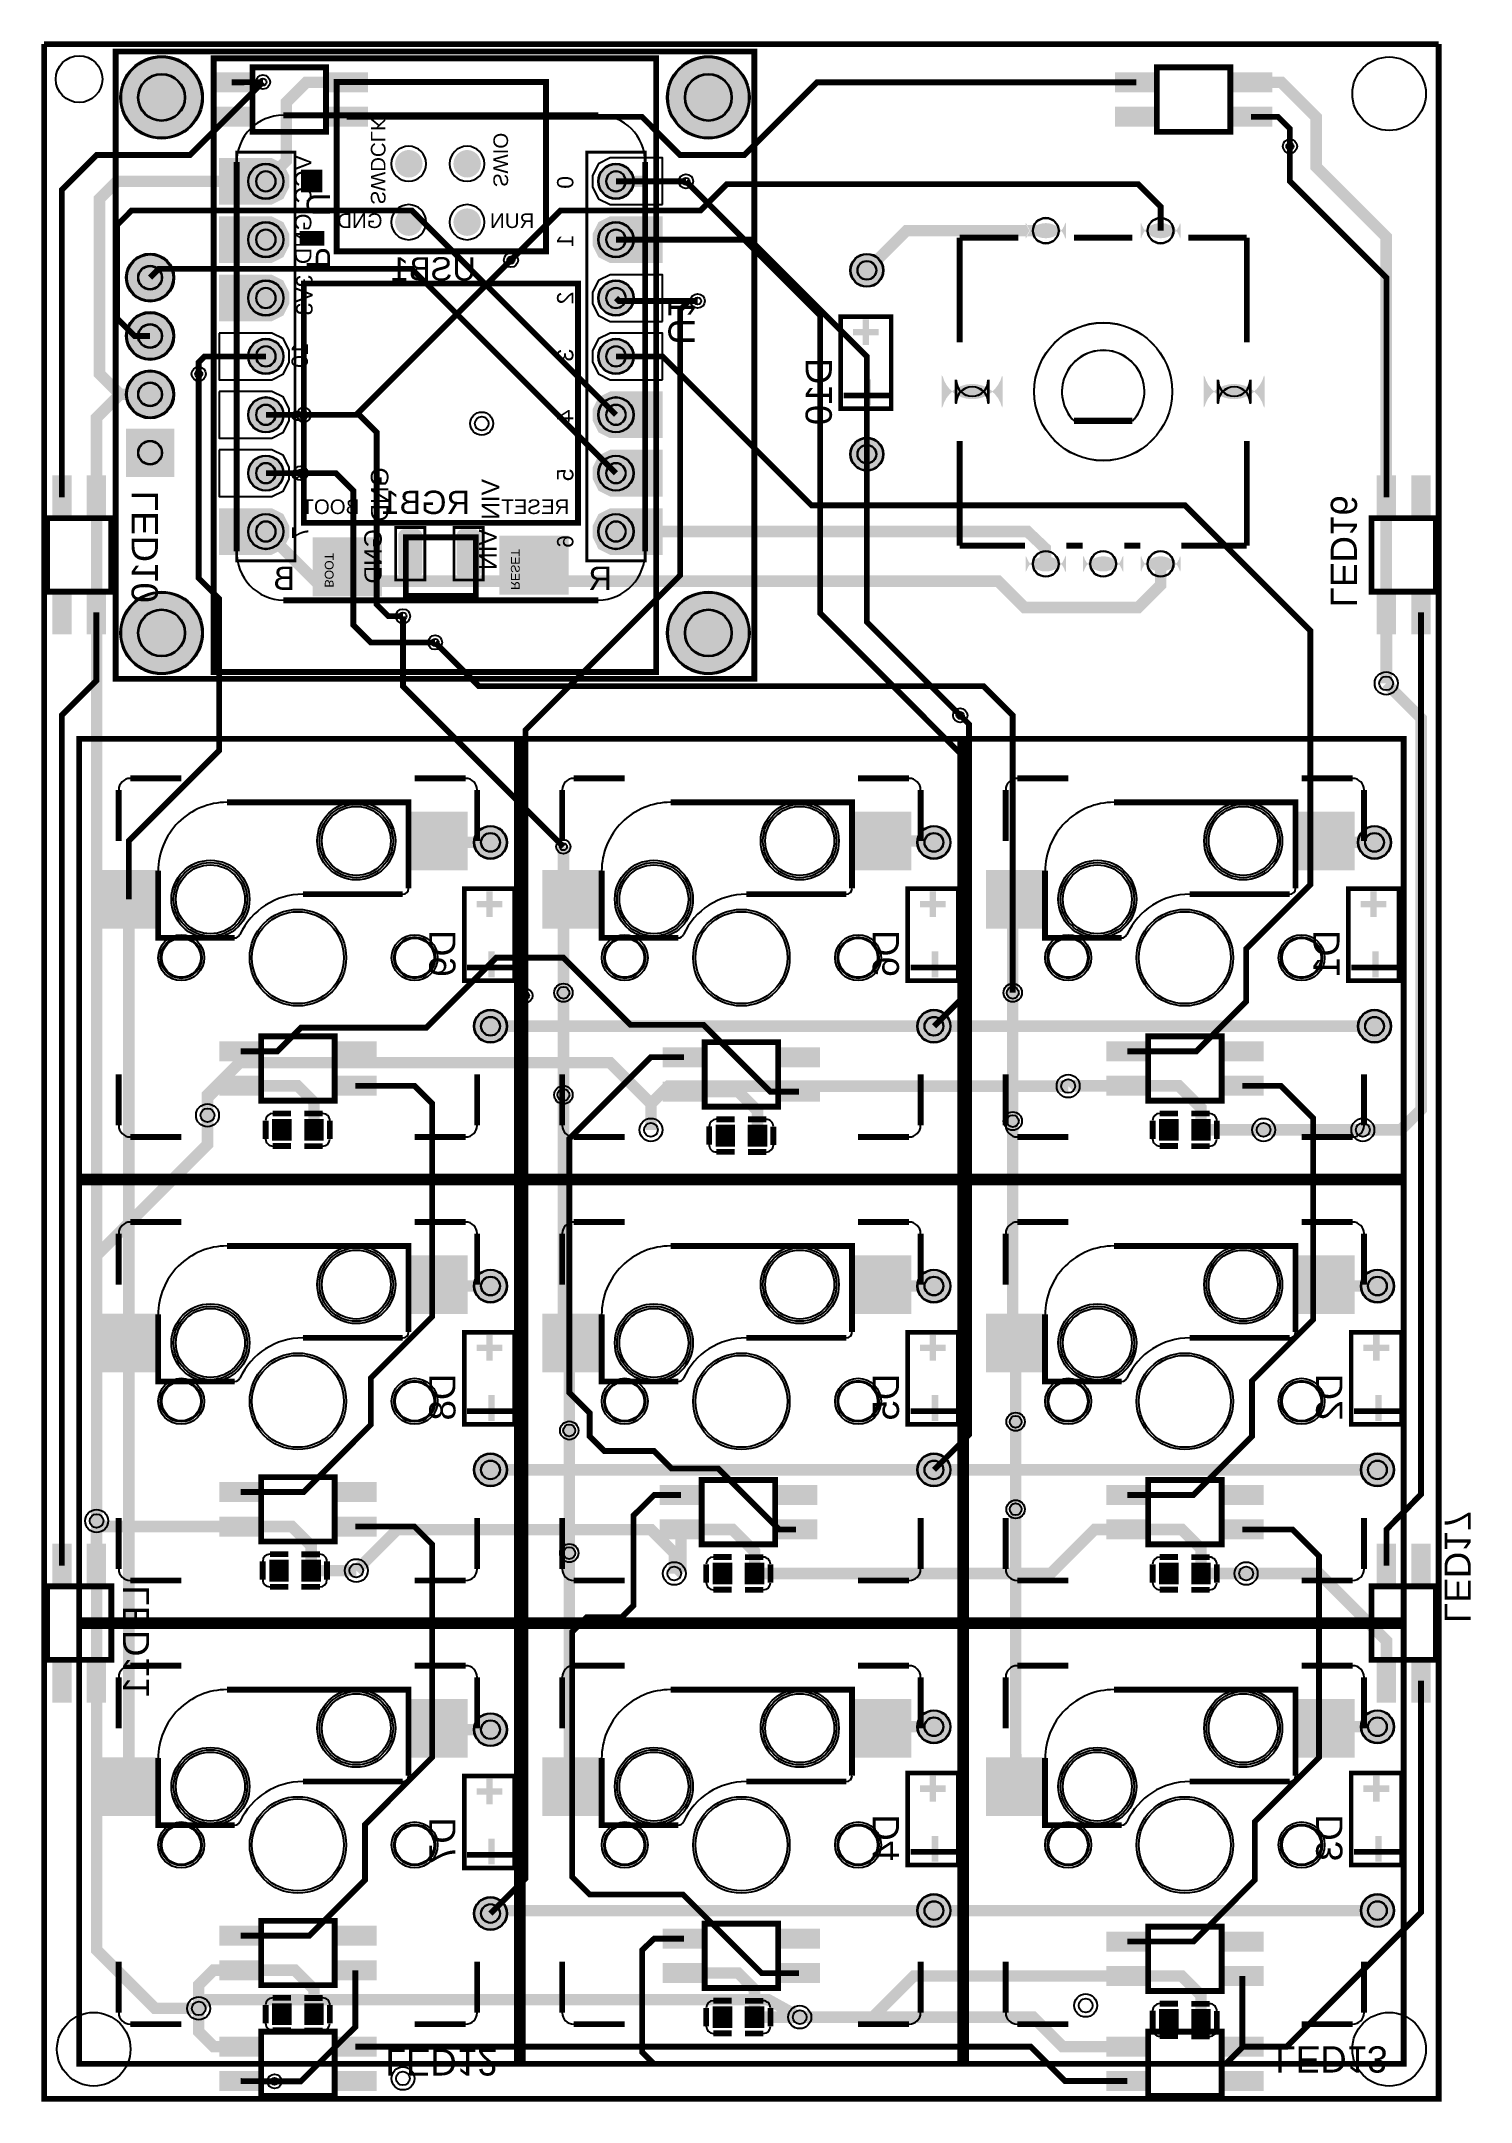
# Model space of a CAD drawing. Header units: millimetres. Extents: x 134.4 to 196.6, y -138.4 to -48.8.
import ezdxf

# ---------------------------------------------------------------- set-up
doc = ezdxf.new("R2010")
doc.units = ezdxf.units.MM
for name, color, linetype, true_color in [('BoardOutLine', 7, 'Continuous', 0xff00ff), ('BottomLayer', 7, 'Continuous', 0x0000ff), ('BottomPasteMaskLayer', 7, 'Continuous', 0x800000), ('BottomSilkLayer', 7, 'Continuous', 0x66cc33), ('BottomSolderMaskLayer', 7, 'Continuous', 0xaa00ff), ('Document', 7, 'Continuous', 0xffffff), ('Hole', 7, 'Continuous', 0x222222), ('Multi-Layer', 7, 'Continuous', 0xc0c0c0), ('TopLayer', 7, 'Continuous', 0xff0000), ('TopPasteMaskLayer', 7, 'Continuous', 0x808080), ('TopSilkLayer', 7, 'Continuous', 0xffcc00), ('TopSolderMaskLayer', 7, 'Continuous', 0x800080)]:
    doc.layers.add(name, color=color, linetype=linetype, true_color=true_color)
doc.styles.get("Standard").update_dxf_attribs({"font": 'arial.ttf'})

msp = doc.modelspace()

# ---------------------------------------------------------------- texts
at = {"layer": 'BottomSilkLayer', "text_generation_flag": 2}
for s, height, rotation, p in [('SWDCLK', 0.635, 270, (148.717, -55.88)), ('SWIO', 0.635, 270, (154.051, -55.118)), ('U', 1.016, 270, (145.923, -56.388)), ('P', 1.016, 270, (145.923, -58.674)), ('U1', 1.143, 270, (161.671, -61.976)), ('D10', 1.143, 90, (168.783, -62.548)), ('GND', 0.762, 90, (149.479, -67.31)), ('VIN', 0.762, 90, (154.305, -67.818)), ('LED10', 1.143, 90, (139.446, -68.326)), ('LED16', 1.143, 270, (190.5, -73.406)), ('D9', 1.143, 90, (152.4, -87.44)), ('D6', 1.143, 90, (171.704, -87.44)), ('D1', 1.143, 90, (190.881, -87.44)), ('D8', 1.143, 90, (152.4, -106.744)), ('D5', 1.143, 90, (171.704, -106.744)), ('D2', 1.143, 90, (191.008, -106.744)), ('LED17', 1.143, 270, (195.453, -117.602)), ('LED11', 1.143, 90, (139.065, -115.951)), ('D7', 1.143, 90, (152.4, -126.048)), ('D4', 1.143, 90, (171.704, -125.921)), ('D3', 1.143, 90, (191.008, -125.921)), ('LED12', 1.143, 180, (149.352, -136.144)), ('LED13', 1.143, 180, (188.087, -136.017))]:
    msp.add_text(s, height=height, rotation=rotation, dxfattribs=at).set_placement(p)
for s, height, p in [('GND', 0.635, (149.225, -56.896)), ('RUN', 0.635, (155.829, -56.896)), ('USB1', 1.016, (153.289, -59.182)), ('BOOT', 0.635, (148.209, -69.342)), ('RGB1', 1.016, (153.035, -69.342)), ('RESET', 0.635, (157.353, -69.342)), ('B', 1.016, (145.415, -72.644)), ('R', 1.016, (159.208, -72.644))]:
    msp.add_text(s, height=height, dxfattribs=at).set_placement(p)
at = {"layer": 'Document', "text_generation_flag": 2}
for s, height, rotation, p in [('VCC', 0.7112, 90, (146.126, -53.721)), ('0', 0.711, 90, (157.531, -54.636)), ('GND', 0.7112, 90, (146.126, -56.261)), ('1', 0.711, 90, (157.531, -57.176)), ('3V3', 0.7112, 90, (146.177, -58.928)), ('2', 0.711, 90, (157.531, -59.665)), ('10', 0.7112, 90, (145.974, -61.875)), ('3', 0.711, 90, (157.531, -62.154)), ('9', 0.711, 90, (145.974, -64.796)), ('4', 0.711, 90, (157.531, -64.796)), ('8', 0.711, 90, (145.974, -67.336)), ('5', 0.711, 90, (157.531, -67.361)), ('7', 0.711, 90, (145.999, -69.876)), ('GND', 0.762, 90, (149.189, -70.001)), ('VIN', 0.762, 90, (154.189, -70.001)), ('6', 0.711, 90, (157.531, -70.257)), ('BOOT', 0.381, 270, (146.711, -72.543)), ('RESET', 0.381, 270, (154.813, -72.644))]:
    msp.add_text(s, height=height, rotation=rotation, dxfattribs=at).set_placement(p)

# ---------------------------------------------------------------- hatches: boundary and pattern name
at = {"layer": 'BottomLayer'}
for points in [[(150.368, -54.674), (150.299, -54.67), (150.232, -54.657), (150.166, -54.637), (150.103, -54.608), (150.044, -54.573), (149.989, -54.53), (149.941, -54.481), (149.898, -54.427), (149.862, -54.368), (149.834, -54.305), (149.813, -54.239), (149.801, -54.171), (149.797, -54.102), (149.797, -54.102), (149.801, -54.033), (149.813, -53.965), (149.834, -53.899), (149.862, -53.836), (149.898, -53.777), (149.941, -53.723), (149.989, -53.674), (150.044, -53.632), (150.103, -53.596), (150.166, -53.568), (150.232, -53.547), (150.299, -53.535), (150.368, -53.531), (150.368, -53.531), (150.437, -53.535), (150.505, -53.547), (150.571, -53.568), (150.634, -53.596), (150.693, -53.632), (150.747, -53.674), (150.796, -53.723), (150.839, -53.777), (150.874, -53.836), (150.903, -53.899), (150.923, -53.965), (150.936, -54.033), (150.94, -54.102), (150.94, -54.102), (150.936, -54.171), (150.923, -54.239), (150.903, -54.305), (150.874, -54.368), (150.839, -54.427), (150.796, -54.481), (150.747, -54.53), (150.693, -54.573), (150.634, -54.608), (150.571, -54.637), (150.505, -54.657), (150.437, -54.67), (150.368, -54.674)], [(152.908, -54.674), (152.839, -54.67), (152.772, -54.657), (152.706, -54.637), (152.643, -54.608), (152.584, -54.573), (152.529, -54.53), (152.481, -54.481), (152.438, -54.427), (152.402, -54.368), (152.374, -54.305), (152.353, -54.239), (152.341, -54.171), (152.337, -54.102), (152.337, -54.102), (152.341, -54.033), (152.353, -53.965), (152.374, -53.899), (152.402, -53.836), (152.438, -53.777), (152.481, -53.723), (152.529, -53.674), (152.584, -53.632), (152.643, -53.596), (152.706, -53.568), (152.772, -53.547), (152.839, -53.535), (152.908, -53.531), (152.908, -53.531), (152.977, -53.535), (153.045, -53.547), (153.111, -53.568), (153.174, -53.596), (153.233, -53.632), (153.287, -53.674), (153.336, -53.723), (153.379, -53.777), (153.414, -53.836), (153.443, -53.899), (153.463, -53.965), (153.476, -54.033), (153.48, -54.102), (153.48, -54.102), (153.476, -54.171), (153.463, -54.239), (153.443, -54.305), (153.414, -54.368), (153.379, -54.427), (153.336, -54.481), (153.287, -54.53), (153.233, -54.573), (153.174, -54.608), (153.111, -54.637), (153.045, -54.657), (152.977, -54.67), (152.908, -54.674)], [(142.113, -53.848), (142.113, -55.88), (144.399, -55.88), (144.907, -55.626), (145.161, -55.118), (145.161, -54.61), (144.907, -54.102), (144.399, -53.848), (142.113, -53.848)], [(142.113, -56.388), (142.113, -58.42), (144.399, -58.42), (144.907, -58.166), (145.161, -57.658), (145.161, -57.15), (144.907, -56.642), (144.399, -56.388), (142.113, -56.388)], [(150.368, -57.214), (150.299, -57.21), (150.232, -57.197), (150.166, -57.177), (150.103, -57.148), (150.044, -57.113), (149.989, -57.07), (149.941, -57.021), (149.898, -56.967), (149.862, -56.908), (149.834, -56.845), (149.813, -56.779), (149.801, -56.711), (149.797, -56.642), (149.797, -56.642), (149.801, -56.573), (149.813, -56.505), (149.834, -56.439), (149.862, -56.376), (149.898, -56.318), (149.941, -56.263), (149.989, -56.214), (150.044, -56.172), (150.103, -56.136), (150.166, -56.108), (150.232, -56.087), (150.299, -56.075), (150.368, -56.071), (150.368, -56.071), (150.437, -56.075), (150.505, -56.087), (150.571, -56.108), (150.634, -56.136), (150.693, -56.172), (150.747, -56.214), (150.796, -56.263), (150.839, -56.318), (150.874, -56.376), (150.903, -56.439), (150.923, -56.505), (150.936, -56.573), (150.94, -56.642), (150.94, -56.642), (150.936, -56.711), (150.923, -56.779), (150.903, -56.845), (150.874, -56.908), (150.839, -56.967), (150.796, -57.021), (150.747, -57.07), (150.693, -57.113), (150.634, -57.148), (150.571, -57.177), (150.505, -57.197), (150.437, -57.21), (150.368, -57.214)], [(152.908, -57.214), (152.839, -57.21), (152.772, -57.197), (152.706, -57.177), (152.643, -57.148), (152.584, -57.113), (152.529, -57.07), (152.481, -57.021), (152.438, -56.967), (152.402, -56.908), (152.374, -56.845), (152.353, -56.779), (152.341, -56.711), (152.337, -56.642), (152.337, -56.642), (152.341, -56.573), (152.353, -56.505), (152.374, -56.439), (152.402, -56.376), (152.438, -56.318), (152.481, -56.263), (152.529, -56.214), (152.584, -56.172), (152.643, -56.136), (152.706, -56.108), (152.772, -56.087), (152.839, -56.075), (152.908, -56.071), (152.908, -56.071), (152.977, -56.075), (153.045, -56.087), (153.111, -56.108), (153.174, -56.136), (153.233, -56.172), (153.287, -56.214), (153.336, -56.263), (153.379, -56.318), (153.414, -56.376), (153.443, -56.439), (153.463, -56.505), (153.476, -56.573), (153.48, -56.642), (153.48, -56.642), (153.476, -56.711), (153.463, -56.779), (153.443, -56.845), (153.414, -56.908), (153.379, -56.967), (153.336, -57.021), (153.287, -57.07), (153.233, -57.113), (153.174, -57.148), (153.111, -57.177), (153.045, -57.197), (152.977, -57.21), (152.908, -57.214)], [(161.417, -58.42), (161.417, -56.388), (159.131, -56.388), (158.623, -56.642), (158.369, -57.15), (158.369, -57.658), (158.623, -58.166), (159.131, -58.42), (161.417, -58.42)], [(142.113, -58.928), (142.113, -60.96), (144.399, -60.96), (144.907, -60.706), (145.161, -60.198), (145.161, -59.69), (144.907, -59.182), (144.399, -58.928), (142.113, -58.928)], [(161.417, -66.04), (161.417, -64.008), (159.131, -64.008), (158.623, -64.262), (158.369, -64.77), (158.369, -65.278), (158.623, -65.786), (159.131, -66.04), (161.417, -66.04)], [(161.417, -68.58), (161.417, -66.548), (159.131, -66.548), (158.623, -66.802), (158.369, -67.31), (158.369, -67.818), (158.623, -68.326), (159.131, -68.58), (161.417, -68.58)], [(134.857, -67.72), (134.857, -69.52), (135.677, -69.52), (135.677, -67.72)], [(136.357, -67.72), (136.357, -69.52), (137.177, -69.52), (137.177, -67.72)], [(193.335, -69.52), (193.335, -67.72), (192.515, -67.72), (192.515, -69.52)], [(194.835, -69.52), (194.835, -67.72), (194.015, -67.72), (194.015, -69.52)], [(142.113, -69.088), (142.113, -71.12), (144.399, -71.12), (144.907, -70.866), (145.161, -70.358), (145.161, -69.85), (144.907, -69.342), (144.399, -69.088), (142.113, -69.088)], [(161.417, -71.12), (161.417, -69.088), (159.131, -69.088), (158.623, -69.342), (158.369, -69.85), (158.369, -70.358), (158.623, -70.866), (159.131, -71.12), (161.417, -71.12)], [(150.686, -72.085), (150.717, -72.084), (150.747, -72.078), (150.776, -72.069), (150.804, -72.056), (150.83, -72.04), (150.854, -72.021), (150.876, -72), (150.895, -71.976), (150.911, -71.949), (150.923, -71.922), (150.932, -71.892), (150.938, -71.862), (150.94, -71.831), (150.94, -70.307), (150.938, -70.277), (150.932, -70.247), (150.923, -70.217), (150.911, -70.189), (150.895, -70.163), (150.876, -70.139), (150.854, -70.117), (150.83, -70.098), (150.804, -70.082), (150.776, -70.07), (150.747, -70.061), (150.717, -70.055), (150.686, -70.053), (150.178, -70.053), (150.147, -70.055), (150.117, -70.061), (150.088, -70.07), (150.06, -70.082), (150.034, -70.098), (150.009, -70.117), (149.988, -70.139), (149.969, -70.163), (149.953, -70.189), (149.94, -70.217), (149.931, -70.247), (149.926, -70.277), (149.924, -70.307), (149.924, -71.831), (149.926, -71.862), (149.931, -71.892), (149.94, -71.922), (149.953, -71.949), (149.969, -71.976), (149.988, -72), (150.009, -72.021), (150.034, -72.04), (150.06, -72.056), (150.088, -72.069), (150.117, -72.078), (150.147, -72.084), (150.178, -72.085)], [(152.718, -70.053), (152.687, -70.055), (152.657, -70.061), (152.628, -70.07), (152.6, -70.082), (152.574, -70.098), (152.549, -70.117), (152.528, -70.139), (152.509, -70.163), (152.493, -70.189), (152.48, -70.217), (152.471, -70.247), (152.466, -70.277), (152.464, -70.307), (152.464, -71.831), (152.466, -71.862), (152.471, -71.892), (152.48, -71.922), (152.493, -71.949), (152.509, -71.976), (152.528, -72), (152.549, -72.021), (152.574, -72.04), (152.6, -72.056), (152.628, -72.069), (152.657, -72.078), (152.687, -72.084), (152.718, -72.085), (153.226, -72.085), (153.257, -72.084), (153.287, -72.078), (153.316, -72.069), (153.344, -72.056), (153.37, -72.04), (153.394, -72.021), (153.416, -72), (153.435, -71.976), (153.451, -71.949), (153.463, -71.922), (153.472, -71.892), (153.478, -71.862), (153.48, -71.831), (153.48, -70.307), (153.478, -70.277), (153.472, -70.247), (153.463, -70.217), (153.451, -70.189), (153.435, -70.163), (153.416, -70.139), (153.394, -70.117), (153.37, -70.098), (153.344, -70.082), (153.316, -70.07), (153.287, -70.061), (153.257, -70.055), (153.226, -70.053)], [(134.857, -72.72), (134.857, -74.52), (135.677, -74.52), (135.677, -72.72)], [(136.357, -72.72), (136.357, -74.52), (137.177, -74.52), (137.177, -72.72)], [(193.335, -74.52), (193.335, -72.72), (192.515, -72.72), (192.515, -74.52)], [(194.835, -74.52), (194.835, -72.72), (194.015, -72.72), (194.015, -74.52)], [(150.357, -82.316), (150.357, -84.816), (152.907, -84.816), (152.907, -82.316)], [(169.661, -82.316), (169.661, -84.816), (172.211, -84.816), (172.211, -82.316)], [(188.965, -82.316), (188.965, -84.816), (191.515, -84.816), (191.515, -82.316)], [(136.907, -84.856), (139.457, -84.856), (139.457, -87.356), (136.907, -87.356)], [(156.211, -84.856), (158.761, -84.856), (158.761, -87.356), (156.211, -87.356)], [(175.515, -84.856), (178.065, -84.856), (178.065, -87.356), (175.515, -87.356)], [(150.357, -101.62), (150.357, -104.12), (152.907, -104.12), (152.907, -101.62)], [(169.661, -101.62), (169.661, -104.12), (172.211, -104.12), (172.211, -101.62)], [(188.965, -101.62), (188.965, -104.12), (191.515, -104.12), (191.515, -101.62)], [(136.907, -104.16), (139.457, -104.16), (139.457, -106.66), (136.907, -106.66)], [(156.211, -104.16), (158.761, -104.16), (158.761, -106.66), (156.211, -106.66)], [(175.515, -104.16), (178.065, -104.16), (178.065, -106.66), (175.515, -106.66)], [(134.857, -114.202), (134.857, -116.002), (135.677, -116.002), (135.677, -114.202)], [(136.357, -114.202), (136.357, -116.002), (137.177, -116.002), (137.177, -114.202)], [(193.335, -116.002), (193.335, -114.202), (192.515, -114.202), (192.515, -116.002)], [(194.835, -116.002), (194.835, -114.202), (194.015, -114.202), (194.015, -116.002)], [(134.857, -119.202), (134.857, -121.002), (135.677, -121.002), (135.677, -119.202)], [(136.357, -119.202), (136.357, -121.002), (137.177, -121.002), (137.177, -119.202)], [(193.335, -121.002), (193.335, -119.202), (192.515, -119.202), (192.515, -121.002)], [(194.835, -121.002), (194.835, -119.202), (194.015, -119.202), (194.015, -121.002)], [(150.357, -120.924), (150.357, -123.424), (152.907, -123.424), (152.907, -120.924)], [(169.661, -120.924), (169.661, -123.424), (172.211, -123.424), (172.211, -120.924)], [(188.965, -120.924), (188.965, -123.424), (191.515, -123.424), (191.515, -120.924)], [(136.907, -123.464), (139.457, -123.464), (139.457, -125.964), (136.907, -125.964)], [(156.211, -123.464), (158.761, -123.464), (158.761, -125.964), (156.211, -125.964)], [(175.515, -123.464), (178.065, -123.464), (178.065, -125.964), (175.515, -125.964)], [(142.142, -136.439), (143.942, -136.439), (143.942, -135.619), (142.142, -135.619)], [(147.142, -136.439), (148.942, -136.439), (148.942, -135.619), (147.142, -135.619)], [(180.75, -136.439), (182.55, -136.439), (182.55, -135.619), (180.75, -135.619)], [(185.75, -136.439), (187.55, -136.439), (187.55, -135.619), (185.75, -135.619)], [(142.142, -137.939), (143.942, -137.939), (143.942, -137.119), (142.142, -137.119)], [(147.142, -137.939), (148.942, -137.939), (148.942, -137.119), (147.142, -137.119)], [(180.75, -137.939), (182.55, -137.939), (182.55, -137.119), (180.75, -137.119)], [(185.75, -137.939), (187.55, -137.939), (187.55, -137.119), (185.75, -137.119)]]:
    msp.add_hatch(color=256, dxfattribs=at).paths.add_polyline_path(points)
at = {"layer": 'BottomPasteMaskLayer'}
for points in [[(150.368, -54.674), (150.299, -54.67), (150.232, -54.657), (150.166, -54.637), (150.103, -54.608), (150.044, -54.573), (149.989, -54.53), (149.941, -54.481), (149.898, -54.427), (149.862, -54.368), (149.834, -54.305), (149.813, -54.239), (149.801, -54.171), (149.797, -54.102), (149.797, -54.102), (149.801, -54.033), (149.813, -53.965), (149.834, -53.899), (149.862, -53.836), (149.898, -53.777), (149.941, -53.723), (149.989, -53.674), (150.044, -53.632), (150.103, -53.596), (150.166, -53.568), (150.232, -53.547), (150.299, -53.535), (150.368, -53.531), (150.368, -53.531), (150.437, -53.535), (150.505, -53.547), (150.571, -53.568), (150.634, -53.596), (150.693, -53.632), (150.747, -53.674), (150.796, -53.723), (150.839, -53.777), (150.874, -53.836), (150.903, -53.899), (150.923, -53.965), (150.936, -54.033), (150.94, -54.102), (150.94, -54.102), (150.936, -54.171), (150.923, -54.239), (150.903, -54.305), (150.874, -54.368), (150.839, -54.427), (150.796, -54.481), (150.747, -54.53), (150.693, -54.573), (150.634, -54.608), (150.571, -54.637), (150.505, -54.657), (150.437, -54.67), (150.368, -54.674)], [(152.908, -54.674), (152.839, -54.67), (152.772, -54.657), (152.706, -54.637), (152.643, -54.608), (152.584, -54.573), (152.529, -54.53), (152.481, -54.481), (152.438, -54.427), (152.402, -54.368), (152.374, -54.305), (152.353, -54.239), (152.341, -54.171), (152.337, -54.102), (152.337, -54.102), (152.341, -54.033), (152.353, -53.965), (152.374, -53.899), (152.402, -53.836), (152.438, -53.777), (152.481, -53.723), (152.529, -53.674), (152.584, -53.632), (152.643, -53.596), (152.706, -53.568), (152.772, -53.547), (152.839, -53.535), (152.908, -53.531), (152.908, -53.531), (152.977, -53.535), (153.045, -53.547), (153.111, -53.568), (153.174, -53.596), (153.233, -53.632), (153.287, -53.674), (153.336, -53.723), (153.379, -53.777), (153.414, -53.836), (153.443, -53.899), (153.463, -53.965), (153.476, -54.033), (153.48, -54.102), (153.48, -54.102), (153.476, -54.171), (153.463, -54.239), (153.443, -54.305), (153.414, -54.368), (153.379, -54.427), (153.336, -54.481), (153.287, -54.53), (153.233, -54.573), (153.174, -54.608), (153.111, -54.637), (153.045, -54.657), (152.977, -54.67), (152.908, -54.674)], [(150.368, -57.214), (150.299, -57.21), (150.232, -57.197), (150.166, -57.177), (150.103, -57.148), (150.044, -57.113), (149.989, -57.07), (149.941, -57.021), (149.898, -56.967), (149.862, -56.908), (149.834, -56.845), (149.813, -56.779), (149.801, -56.711), (149.797, -56.642), (149.797, -56.642), (149.801, -56.573), (149.813, -56.505), (149.834, -56.439), (149.862, -56.376), (149.898, -56.318), (149.941, -56.263), (149.989, -56.214), (150.044, -56.172), (150.103, -56.136), (150.166, -56.108), (150.232, -56.087), (150.299, -56.075), (150.368, -56.071), (150.368, -56.071), (150.437, -56.075), (150.505, -56.087), (150.571, -56.108), (150.634, -56.136), (150.693, -56.172), (150.747, -56.214), (150.796, -56.263), (150.839, -56.318), (150.874, -56.376), (150.903, -56.439), (150.923, -56.505), (150.936, -56.573), (150.94, -56.642), (150.94, -56.642), (150.936, -56.711), (150.923, -56.779), (150.903, -56.845), (150.874, -56.908), (150.839, -56.967), (150.796, -57.021), (150.747, -57.07), (150.693, -57.113), (150.634, -57.148), (150.571, -57.177), (150.505, -57.197), (150.437, -57.21), (150.368, -57.214)], [(152.908, -57.214), (152.839, -57.21), (152.772, -57.197), (152.706, -57.177), (152.643, -57.148), (152.584, -57.113), (152.529, -57.07), (152.481, -57.021), (152.438, -56.967), (152.402, -56.908), (152.374, -56.845), (152.353, -56.779), (152.341, -56.711), (152.337, -56.642), (152.337, -56.642), (152.341, -56.573), (152.353, -56.505), (152.374, -56.439), (152.402, -56.376), (152.438, -56.318), (152.481, -56.263), (152.529, -56.214), (152.584, -56.172), (152.643, -56.136), (152.706, -56.108), (152.772, -56.087), (152.839, -56.075), (152.908, -56.071), (152.908, -56.071), (152.977, -56.075), (153.045, -56.087), (153.111, -56.108), (153.174, -56.136), (153.233, -56.172), (153.287, -56.214), (153.336, -56.263), (153.379, -56.318), (153.414, -56.376), (153.443, -56.439), (153.463, -56.505), (153.476, -56.573), (153.48, -56.642), (153.48, -56.642), (153.476, -56.711), (153.463, -56.779), (153.443, -56.845), (153.414, -56.908), (153.379, -56.967), (153.336, -57.021), (153.287, -57.07), (153.233, -57.113), (153.174, -57.148), (153.111, -57.177), (153.045, -57.197), (152.977, -57.21), (152.908, -57.214)], [(134.857, -67.72), (134.857, -69.52), (135.677, -69.52), (135.677, -67.72)], [(136.357, -67.72), (136.357, -69.52), (137.177, -69.52), (137.177, -67.72)], [(193.335, -69.52), (193.335, -67.72), (192.515, -67.72), (192.515, -69.52)], [(194.835, -69.52), (194.835, -67.72), (194.015, -67.72), (194.015, -69.52)], [(150.686, -72.085), (150.717, -72.084), (150.747, -72.078), (150.776, -72.069), (150.804, -72.056), (150.83, -72.04), (150.854, -72.021), (150.876, -72), (150.895, -71.976), (150.911, -71.949), (150.923, -71.922), (150.932, -71.892), (150.938, -71.862), (150.94, -71.831), (150.94, -70.307), (150.938, -70.277), (150.932, -70.247), (150.923, -70.217), (150.911, -70.189), (150.895, -70.163), (150.876, -70.139), (150.854, -70.117), (150.83, -70.098), (150.804, -70.082), (150.776, -70.07), (150.747, -70.061), (150.717, -70.055), (150.686, -70.053), (150.178, -70.053), (150.147, -70.055), (150.117, -70.061), (150.088, -70.07), (150.06, -70.082), (150.034, -70.098), (150.009, -70.117), (149.988, -70.139), (149.969, -70.163), (149.953, -70.189), (149.94, -70.217), (149.931, -70.247), (149.926, -70.277), (149.924, -70.307), (149.924, -71.831), (149.926, -71.862), (149.931, -71.892), (149.94, -71.922), (149.953, -71.949), (149.969, -71.976), (149.988, -72), (150.009, -72.021), (150.034, -72.04), (150.06, -72.056), (150.088, -72.069), (150.117, -72.078), (150.147, -72.084), (150.178, -72.085)], [(152.718, -70.053), (152.687, -70.055), (152.657, -70.061), (152.628, -70.07), (152.6, -70.082), (152.574, -70.098), (152.549, -70.117), (152.528, -70.139), (152.509, -70.163), (152.493, -70.189), (152.48, -70.217), (152.471, -70.247), (152.466, -70.277), (152.464, -70.307), (152.464, -71.831), (152.466, -71.862), (152.471, -71.892), (152.48, -71.922), (152.493, -71.949), (152.509, -71.976), (152.528, -72), (152.549, -72.021), (152.574, -72.04), (152.6, -72.056), (152.628, -72.069), (152.657, -72.078), (152.687, -72.084), (152.718, -72.085), (153.226, -72.085), (153.257, -72.084), (153.287, -72.078), (153.316, -72.069), (153.344, -72.056), (153.37, -72.04), (153.394, -72.021), (153.416, -72), (153.435, -71.976), (153.451, -71.949), (153.463, -71.922), (153.472, -71.892), (153.478, -71.862), (153.48, -71.831), (153.48, -70.307), (153.478, -70.277), (153.472, -70.247), (153.463, -70.217), (153.451, -70.189), (153.435, -70.163), (153.416, -70.139), (153.394, -70.117), (153.37, -70.098), (153.344, -70.082), (153.316, -70.07), (153.287, -70.061), (153.257, -70.055), (153.226, -70.053)], [(134.857, -72.72), (134.857, -74.52), (135.677, -74.52), (135.677, -72.72)], [(136.357, -72.72), (136.357, -74.52), (137.177, -74.52), (137.177, -72.72)], [(193.335, -74.52), (193.335, -72.72), (192.515, -72.72), (192.515, -74.52)], [(194.835, -74.52), (194.835, -72.72), (194.015, -72.72), (194.015, -74.52)], [(150.357, -82.316), (150.357, -84.816), (152.907, -84.816), (152.907, -82.316)], [(169.661, -82.316), (169.661, -84.816), (172.211, -84.816), (172.211, -82.316)], [(188.965, -82.316), (188.965, -84.816), (191.515, -84.816), (191.515, -82.316)], [(136.907, -84.856), (139.457, -84.856), (139.457, -87.356), (136.907, -87.356)], [(156.211, -84.856), (158.761, -84.856), (158.761, -87.356), (156.211, -87.356)], [(175.515, -84.856), (178.065, -84.856), (178.065, -87.356), (175.515, -87.356)], [(150.357, -101.62), (150.357, -104.12), (152.907, -104.12), (152.907, -101.62)], [(169.661, -101.62), (169.661, -104.12), (172.211, -104.12), (172.211, -101.62)], [(188.965, -101.62), (188.965, -104.12), (191.515, -104.12), (191.515, -101.62)], [(136.907, -104.16), (139.457, -104.16), (139.457, -106.66), (136.907, -106.66)], [(156.211, -104.16), (158.761, -104.16), (158.761, -106.66), (156.211, -106.66)], [(175.515, -104.16), (178.065, -104.16), (178.065, -106.66), (175.515, -106.66)], [(134.857, -114.202), (134.857, -116.002), (135.677, -116.002), (135.677, -114.202)], [(136.357, -114.202), (136.357, -116.002), (137.177, -116.002), (137.177, -114.202)], [(193.335, -116.002), (193.335, -114.202), (192.515, -114.202), (192.515, -116.002)], [(194.835, -116.002), (194.835, -114.202), (194.015, -114.202), (194.015, -116.002)], [(134.857, -119.202), (134.857, -121.002), (135.677, -121.002), (135.677, -119.202)], [(136.357, -119.202), (136.357, -121.002), (137.177, -121.002), (137.177, -119.202)], [(193.335, -121.002), (193.335, -119.202), (192.515, -119.202), (192.515, -121.002)], [(194.835, -121.002), (194.835, -119.202), (194.015, -119.202), (194.015, -121.002)], [(150.357, -120.924), (150.357, -123.424), (152.907, -123.424), (152.907, -120.924)], [(169.661, -120.924), (169.661, -123.424), (172.211, -123.424), (172.211, -120.924)], [(188.965, -120.924), (188.965, -123.424), (191.515, -123.424), (191.515, -120.924)], [(136.907, -123.464), (139.457, -123.464), (139.457, -125.964), (136.907, -125.964)], [(156.211, -123.464), (158.761, -123.464), (158.761, -125.964), (156.211, -125.964)], [(175.515, -123.464), (178.065, -123.464), (178.065, -125.964), (175.515, -125.964)], [(142.142, -136.439), (143.942, -136.439), (143.942, -135.619), (142.142, -135.619)], [(147.142, -136.439), (148.942, -136.439), (148.942, -135.619), (147.142, -135.619)], [(180.75, -136.439), (182.55, -136.439), (182.55, -135.619), (180.75, -135.619)], [(185.75, -136.439), (187.55, -136.439), (187.55, -135.619), (185.75, -135.619)], [(142.142, -137.939), (143.942, -137.939), (143.942, -137.119), (142.142, -137.119)], [(147.142, -137.939), (148.942, -137.939), (148.942, -137.119), (147.142, -137.119)], [(180.75, -137.939), (182.55, -137.939), (182.55, -137.119), (180.75, -137.119)], [(185.75, -137.939), (187.55, -137.939), (187.55, -137.119), (185.75, -137.119)]]:
    msp.add_hatch(color=256, dxfattribs=at).paths.add_polyline_path(points)
at = {"layer": 'BottomSilkLayer'}
for points in [[(146.6, -55.341), (146.6, -54.356), (145.669, -54.356), (145.669, -55.341)], [(146.685, -57.658), (146.685, -57.023), (145.618, -57.023), (145.618, -57.658)], [(149.201, -72.928), (149.201, -70.358), (146.177, -70.358), (146.177, -72.928)], [(157.329, -72.851), (157.329, -70.281), (154.305, -70.281), (154.305, -72.851)]]:
    msp.add_hatch(color=256, dxfattribs=at).paths.add_polyline_path(points)
at = {"layer": 'BottomSolderMaskLayer'}
for points in [[(137.807, -51.215, 1), (141.408, -51.215, 1)], [(161.607, -51.215, 1), (165.208, -51.215, 1)], [(150.368, -54.699), (150.296, -54.695), (150.226, -54.682), (150.157, -54.66), (150.091, -54.631), (150.029, -54.593), (149.972, -54.549), (149.922, -54.498), (149.877, -54.441), (149.84, -54.38), (149.81, -54.314), (149.789, -54.245), (149.776, -54.174), (149.771, -54.102), (149.771, -54.102), (149.776, -54.03), (149.789, -53.959), (149.81, -53.89), (149.84, -53.825), (149.877, -53.763), (149.922, -53.706), (149.972, -53.655), (150.029, -53.611), (150.091, -53.574), (150.157, -53.544), (150.226, -53.522), (150.296, -53.509), (150.368, -53.505), (150.368, -53.505), (150.44, -53.509), (150.511, -53.522), (150.58, -53.544), (150.646, -53.574), (150.707, -53.611), (150.764, -53.655), (150.815, -53.706), (150.86, -53.763), (150.897, -53.825), (150.926, -53.89), (150.948, -53.959), (150.961, -54.03), (150.965, -54.102), (150.965, -54.102), (150.961, -54.174), (150.948, -54.245), (150.926, -54.314), (150.897, -54.38), (150.86, -54.441), (150.815, -54.498), (150.764, -54.549), (150.707, -54.593), (150.646, -54.631), (150.58, -54.66), (150.511, -54.682), (150.44, -54.695), (150.368, -54.699)], [(152.908, -54.699), (152.836, -54.695), (152.766, -54.682), (152.697, -54.66), (152.631, -54.631), (152.569, -54.593), (152.512, -54.549), (152.462, -54.498), (152.417, -54.441), (152.38, -54.38), (152.35, -54.314), (152.329, -54.245), (152.316, -54.174), (152.311, -54.102), (152.311, -54.102), (152.316, -54.03), (152.329, -53.959), (152.35, -53.89), (152.38, -53.825), (152.417, -53.763), (152.462, -53.706), (152.512, -53.655), (152.569, -53.611), (152.631, -53.574), (152.697, -53.544), (152.766, -53.522), (152.836, -53.509), (152.908, -53.505), (152.908, -53.505), (152.98, -53.509), (153.051, -53.522), (153.12, -53.544), (153.186, -53.574), (153.247, -53.611), (153.304, -53.655), (153.355, -53.706), (153.4, -53.763), (153.437, -53.825), (153.466, -53.89), (153.488, -53.959), (153.501, -54.03), (153.505, -54.102), (153.505, -54.102), (153.501, -54.174), (153.488, -54.245), (153.466, -54.314), (153.437, -54.38), (153.4, -54.441), (153.355, -54.498), (153.304, -54.549), (153.247, -54.593), (153.186, -54.631), (153.12, -54.66), (153.051, -54.682), (152.98, -54.695), (152.908, -54.699)], [(143.37, -54.864, 1), (144.921, -54.864, 1)], [(158.61, -54.864, 1), (160.161, -54.864, 1)], [(150.368, -57.239), (150.296, -57.235), (150.226, -57.222), (150.157, -57.2), (150.091, -57.171), (150.029, -57.133), (149.972, -57.089), (149.922, -57.038), (149.877, -56.981), (149.84, -56.92), (149.81, -56.854), (149.789, -56.785), (149.776, -56.714), (149.771, -56.642), (149.771, -56.642), (149.776, -56.57), (149.789, -56.499), (149.81, -56.43), (149.84, -56.365), (149.877, -56.303), (149.922, -56.246), (149.972, -56.195), (150.029, -56.151), (150.091, -56.114), (150.157, -56.084), (150.226, -56.062), (150.296, -56.049), (150.368, -56.045), (150.368, -56.045), (150.44, -56.049), (150.511, -56.062), (150.58, -56.084), (150.646, -56.114), (150.707, -56.151), (150.764, -56.195), (150.815, -56.246), (150.86, -56.303), (150.897, -56.365), (150.926, -56.43), (150.948, -56.499), (150.961, -56.57), (150.965, -56.642), (150.965, -56.642), (150.961, -56.714), (150.948, -56.785), (150.926, -56.854), (150.897, -56.92), (150.86, -56.981), (150.815, -57.038), (150.764, -57.089), (150.707, -57.133), (150.646, -57.171), (150.58, -57.2), (150.511, -57.222), (150.44, -57.235), (150.368, -57.239)], [(152.908, -57.239), (152.836, -57.235), (152.766, -57.222), (152.697, -57.2), (152.631, -57.171), (152.569, -57.133), (152.512, -57.089), (152.462, -57.038), (152.417, -56.981), (152.38, -56.92), (152.35, -56.854), (152.329, -56.785), (152.316, -56.714), (152.311, -56.642), (152.311, -56.642), (152.316, -56.57), (152.329, -56.499), (152.35, -56.43), (152.38, -56.365), (152.417, -56.303), (152.462, -56.246), (152.512, -56.195), (152.569, -56.151), (152.631, -56.114), (152.697, -56.084), (152.766, -56.062), (152.836, -56.049), (152.908, -56.045), (152.908, -56.045), (152.98, -56.049), (153.051, -56.062), (153.12, -56.084), (153.186, -56.114), (153.247, -56.151), (153.304, -56.195), (153.355, -56.246), (153.4, -56.303), (153.437, -56.365), (153.466, -56.43), (153.488, -56.499), (153.501, -56.57), (153.505, -56.642), (153.505, -56.642), (153.501, -56.714), (153.488, -56.785), (153.466, -56.854), (153.437, -56.92), (153.4, -56.981), (153.355, -57.038), (153.304, -57.089), (153.247, -57.133), (153.186, -57.171), (153.12, -57.2), (153.051, -57.222), (152.98, -57.235), (152.908, -57.239)], [(161.417, -58.42), (161.417, -56.388), (159.131, -56.388), (158.623, -56.642), (158.369, -57.15), (158.369, -57.658), (158.623, -58.166), (159.131, -58.42), (161.417, -58.42)], [(143.37, -57.404, 1), (144.921, -57.404, 1)], [(158.61, -57.404, 1), (160.161, -57.404, 1)], [(178.97, -56.655, -0.785398), (177.219, -56.655), (177.219, -57.37, -0.785398), (178.97, -57.37)], [(183.97, -56.655, -0.785398), (182.219, -56.655), (182.219, -57.37, -0.785398), (183.97, -57.37)], [(138.057, -59.055, 1), (140.158, -59.055, 1)], [(169.582, -58.738, 1), (171.032, -58.738, 1)], [(143.37, -59.944, 1), (144.921, -59.944, 1)], [(158.61, -59.944, 1), (160.161, -59.944, 1)], [(138.057, -61.595, 1), (140.158, -61.595, 1)], [(143.37, -62.484, 1), (144.921, -62.484, 1)], [(158.61, -62.484, 1), (160.161, -62.484, 1)], [(138.057, -64.135, 1), (140.158, -64.135, 1)], [(176.22, -63.303, -0.785398), (173.569, -63.303), (173.569, -64.721, -0.785398), (176.22, -64.721)], [(187.62, -63.303, -0.785398), (184.969, -63.303), (184.969, -64.721, -0.785398), (187.62, -64.721)], [(143.37, -65.024, 1), (144.921, -65.024, 1)], [(161.417, -66.04), (161.417, -64.008), (159.131, -64.008), (158.623, -64.262), (158.369, -64.77), (158.369, -65.278), (158.623, -65.786), (159.131, -66.04), (161.417, -66.04)], [(158.61, -65.024, 1), (160.161, -65.024, 1)], [(138.056, -67.726), (138.056, -65.624), (140.158, -65.624), (140.158, -67.726)], [(169.582, -66.738, 1), (171.032, -66.738, 1)], [(143.37, -67.564, 1), (144.921, -67.564, 1)], [(161.417, -68.58), (161.417, -66.548), (159.131, -66.548), (158.623, -66.802), (158.369, -67.31), (158.369, -67.818), (158.623, -68.326), (159.131, -68.58), (161.417, -68.58)], [(158.61, -67.564, 1), (160.161, -67.564, 1)], [(134.846, -67.664), (134.846, -69.576), (135.689, -69.576), (135.689, -67.664)], [(136.346, -67.664), (136.346, -69.576), (137.189, -69.576), (137.189, -67.664)], [(193.347, -69.576), (193.347, -67.664), (192.504, -67.664), (192.504, -69.576)], [(194.847, -69.576), (194.847, -67.664), (194.004, -67.664), (194.004, -69.576)], [(143.37, -70.104, 1), (144.921, -70.104, 1)], [(161.417, -71.12), (161.417, -69.088), (159.131, -69.088), (158.623, -69.342), (158.369, -69.85), (158.369, -70.358), (158.623, -70.866), (159.131, -71.12), (161.417, -71.12)], [(158.61, -70.104, 1), (160.161, -70.104, 1)], [(150.692, -72.136), (150.724, -72.134), (150.754, -72.128), (150.785, -72.119), (150.813, -72.105), (150.84, -72.089), (150.865, -72.069), (150.887, -72.046), (150.906, -72.021), (150.923, -71.993), (150.936, -71.964), (150.945, -71.933), (150.951, -71.901), (150.953, -71.869), (150.953, -70.269), (150.951, -70.237), (150.945, -70.205), (150.936, -70.175), (150.923, -70.145), (150.906, -70.118), (150.887, -70.092), (150.865, -70.069), (150.84, -70.05), (150.813, -70.033), (150.785, -70.02), (150.754, -70.01), (150.724, -70.004), (150.692, -70.003), (150.171, -70.003), (150.14, -70.004), (150.109, -70.01), (150.079, -70.02), (150.05, -70.033), (150.024, -70.05), (149.999, -70.069), (149.977, -70.092), (149.957, -70.118), (149.941, -70.145), (149.928, -70.175), (149.919, -70.205), (149.913, -70.237), (149.911, -70.269), (149.911, -71.869), (149.913, -71.901), (149.919, -71.933), (149.928, -71.964), (149.941, -71.993), (149.957, -72.021), (149.977, -72.046), (149.999, -72.069), (150.024, -72.089), (150.05, -72.105), (150.079, -72.119), (150.109, -72.128), (150.14, -72.134), (150.171, -72.136)], [(152.711, -70.003), (152.68, -70.004), (152.649, -70.01), (152.619, -70.02), (152.59, -70.033), (152.564, -70.05), (152.539, -70.069), (152.516, -70.092), (152.497, -70.118), (152.481, -70.145), (152.468, -70.175), (152.459, -70.205), (152.453, -70.237), (152.451, -70.269), (152.451, -71.869), (152.453, -71.901), (152.459, -71.933), (152.468, -71.964), (152.481, -71.993), (152.497, -72.021), (152.516, -72.046), (152.539, -72.069), (152.564, -72.089), (152.59, -72.105), (152.619, -72.119), (152.649, -72.128), (152.68, -72.134), (152.711, -72.136), (153.232, -72.136), (153.264, -72.134), (153.294, -72.128), (153.325, -72.119), (153.353, -72.105), (153.38, -72.089), (153.405, -72.069), (153.427, -72.046), (153.446, -72.021), (153.463, -71.993), (153.476, -71.964), (153.485, -71.933), (153.491, -71.901), (153.493, -71.869), (153.493, -70.269), (153.491, -70.237), (153.485, -70.205), (153.476, -70.175), (153.463, -70.145), (153.446, -70.118), (153.427, -70.092), (153.405, -70.069), (153.38, -70.05), (153.353, -70.033), (153.325, -70.02), (153.294, -70.01), (153.264, -70.004), (153.232, -70.003)], [(178.97, -71.155, -0.785398), (177.219, -71.155), (177.219, -71.869, -0.785398), (178.97, -71.869)], [(181.47, -71.155, -0.785398), (179.719, -71.155), (179.719, -71.869, -0.785398), (181.47, -71.869)], [(183.97, -71.155, -0.785398), (182.219, -71.155), (182.219, -71.869, -0.785398), (183.97, -71.869)], [(134.846, -72.664), (134.846, -74.576), (135.689, -74.576), (135.689, -72.664)], [(136.346, -72.664), (136.346, -74.576), (137.189, -74.576), (137.189, -72.664)], [(137.807, -74.515, 1), (141.408, -74.515, 1)], [(161.607, -74.515, 1), (165.208, -74.515, 1)], [(193.347, -74.576), (193.347, -72.664), (192.504, -72.664), (192.504, -74.576)], [(194.847, -74.576), (194.847, -72.664), (194.004, -72.664), (194.004, -74.576)], [(150.332, -82.291), (150.332, -84.842), (152.933, -84.842), (152.933, -82.291)], [(169.636, -82.291), (169.636, -84.842), (172.237, -84.842), (172.237, -82.291)], [(188.94, -82.291), (188.94, -84.842), (191.541, -84.842), (191.541, -82.291)], [(153.199, -83.63, 1), (154.649, -83.63, 1)], [(172.503, -83.63, 1), (173.953, -83.63, 1)], [(191.68, -83.63, 1), (193.13, -83.63, 1)], [(136.882, -84.831), (139.483, -84.831), (139.483, -87.382), (136.882, -87.382)], [(156.186, -84.831), (158.787, -84.831), (158.787, -87.382), (156.186, -87.382)], [(175.49, -84.831), (178.091, -84.831), (178.091, -87.382), (175.49, -87.382)], [(153.199, -91.63, 1), (154.649, -91.63, 1)], [(172.503, -91.63, 1), (173.953, -91.63, 1)], [(191.68, -91.63, 1), (193.13, -91.63, 1)], [(150.332, -101.595), (150.332, -104.146), (152.933, -104.146), (152.933, -101.595)], [(153.199, -102.934, 1), (154.649, -102.934, 1)], [(169.636, -101.595), (169.636, -104.146), (172.237, -104.146), (172.237, -101.595)], [(172.503, -102.934, 1), (173.953, -102.934, 1)], [(188.94, -101.595), (188.94, -104.146), (191.541, -104.146), (191.541, -101.595)], [(191.807, -102.934, 1), (193.257, -102.934, 1)], [(136.882, -104.135), (139.483, -104.135), (139.483, -106.686), (136.882, -106.686)], [(156.186, -104.135), (158.787, -104.135), (158.787, -106.686), (156.186, -106.686)], [(175.49, -104.135), (178.091, -104.135), (178.091, -106.686), (175.49, -106.686)], [(153.199, -110.934, 1), (154.649, -110.934, 1)], [(172.503, -110.934, 1), (173.953, -110.934, 1)], [(191.807, -110.934, 1), (193.257, -110.934, 1)], [(134.846, -114.146), (134.846, -116.058), (135.689, -116.058), (135.689, -114.146)], [(136.346, -114.147), (136.346, -116.058), (137.189, -116.058), (137.189, -114.147)], [(193.347, -116.058), (193.347, -114.146), (192.504, -114.146), (192.504, -116.058)], [(194.847, -116.058), (194.847, -114.146), (194.004, -114.146), (194.004, -116.058)], [(134.846, -119.146), (134.846, -121.058), (135.689, -121.058), (135.689, -119.146)], [(136.346, -119.147), (136.346, -121.058), (137.189, -121.058), (137.189, -119.147)], [(193.347, -121.058), (193.347, -119.146), (192.504, -119.146), (192.504, -121.058)], [(194.847, -121.058), (194.847, -119.146), (194.004, -119.146), (194.004, -121.058)], [(150.332, -120.899), (150.332, -123.45), (152.933, -123.45), (152.933, -120.899)], [(169.636, -120.899), (169.636, -123.45), (172.237, -123.45), (172.237, -120.899)], [(188.94, -120.899), (188.94, -123.45), (191.541, -123.45), (191.541, -120.899)], [(153.199, -122.238, 1), (154.649, -122.238, 1)], [(172.503, -122.111, 1), (173.953, -122.111, 1)], [(191.807, -122.111, 1), (193.257, -122.111, 1)], [(136.882, -123.439), (139.483, -123.439), (139.483, -125.99), (136.882, -125.99)], [(156.186, -123.439), (158.787, -123.439), (158.787, -125.99), (156.186, -125.99)], [(175.49, -123.439), (178.091, -123.439), (178.091, -125.99), (175.49, -125.99)], [(153.199, -130.238, 1), (154.649, -130.238, 1)], [(172.503, -130.111, 1), (173.953, -130.111, 1)], [(191.807, -130.111, 1), (193.257, -130.111, 1)], [(142.117, -136.465), (143.968, -136.465), (143.968, -135.594), (142.117, -135.594)], [(147.117, -136.465), (148.968, -136.465), (148.968, -135.594), (147.117, -135.594)], [(180.725, -136.465), (182.576, -136.465), (182.576, -135.594), (180.725, -135.594)], [(185.725, -136.465), (187.576, -136.465), (187.576, -135.594), (185.725, -135.594)], [(142.117, -137.965), (143.968, -137.965), (143.968, -137.094), (142.117, -137.094)], [(147.117, -137.965), (148.968, -137.965), (148.968, -137.094), (147.117, -137.094)], [(180.725, -137.965), (182.576, -137.965), (182.576, -137.094), (180.725, -137.094)], [(185.725, -137.965), (187.576, -137.965), (187.576, -137.094), (185.725, -137.094)]]:
    msp.add_hatch(color=256, dxfattribs=at).paths.add_polyline_path(points)
at = {"layer": 'Document'}
for points in [[(170.4, -61.711), (170.4, -60.871), (170.12, -60.871), (170.12, -61.711), (170.12, -61.991), (170.4, -61.991)], [(169.98, -61.571), (170.82, -61.571), (170.82, -61.291), (169.98, -61.291), (169.7, -61.291), (169.7, -61.571)], [(170.214, -63.765), (170.214, -64.605), (170.494, -64.605), (170.494, -63.765), (170.494, -63.485), (170.214, -63.485)], [(154.017, -86.603), (154.017, -85.763), (153.737, -85.763), (153.737, -86.603), (153.737, -86.883), (154.017, -86.883)], [(173.321, -86.603), (173.321, -85.763), (173.041, -85.763), (173.041, -86.603), (173.041, -86.883), (173.321, -86.883)], [(192.498, -86.603), (192.498, -85.763), (192.218, -85.763), (192.218, -86.603), (192.218, -86.883), (192.498, -86.883)], [(153.597, -86.463), (154.437, -86.463), (154.437, -86.183), (153.597, -86.183), (153.317, -86.183), (153.317, -86.463)], [(172.901, -86.463), (173.741, -86.463), (173.741, -86.183), (172.901, -86.183), (172.621, -86.183), (172.621, -86.463)], [(192.078, -86.463), (192.918, -86.463), (192.918, -86.183), (192.078, -86.183), (191.798, -86.183), (191.798, -86.463)], [(153.831, -88.657), (153.831, -89.497), (154.111, -89.497), (154.111, -88.657), (154.111, -88.377), (153.831, -88.377)], [(173.135, -88.657), (173.135, -89.497), (173.415, -89.497), (173.415, -88.657), (173.415, -88.377), (173.135, -88.377)], [(192.312, -88.657), (192.312, -89.497), (192.592, -89.497), (192.592, -88.657), (192.592, -88.377), (192.312, -88.377)], [(153.597, -105.767), (154.437, -105.767), (154.437, -105.487), (153.597, -105.487), (153.317, -105.487), (153.317, -105.767)], [(154.017, -105.907), (154.017, -105.067), (153.737, -105.067), (153.737, -105.907), (153.737, -106.187), (154.017, -106.187)], [(172.901, -105.767), (173.741, -105.767), (173.741, -105.487), (172.901, -105.487), (172.621, -105.487), (172.621, -105.767)], [(173.321, -105.907), (173.321, -105.067), (173.041, -105.067), (173.041, -105.907), (173.041, -106.187), (173.321, -106.187)], [(192.205, -105.767), (193.045, -105.767), (193.045, -105.487), (192.205, -105.487), (191.925, -105.487), (191.925, -105.767)], [(192.625, -105.907), (192.625, -105.067), (192.345, -105.067), (192.345, -105.907), (192.345, -106.187), (192.625, -106.187)], [(153.831, -107.961), (153.831, -108.801), (154.111, -108.801), (154.111, -107.961), (154.111, -107.681), (153.831, -107.681)], [(173.135, -107.961), (173.135, -108.801), (173.415, -108.801), (173.415, -107.961), (173.415, -107.681), (173.135, -107.681)], [(192.439, -107.961), (192.439, -108.801), (192.719, -108.801), (192.719, -107.961), (192.719, -107.681), (192.439, -107.681)], [(154.017, -125.211), (154.017, -124.371), (153.737, -124.371), (153.737, -125.211), (153.737, -125.491), (154.017, -125.491)], [(173.321, -125.084), (173.321, -124.244), (173.041, -124.244), (173.041, -125.084), (173.041, -125.364), (173.321, -125.364)], [(192.625, -125.084), (192.625, -124.244), (192.345, -124.244), (192.345, -125.084), (192.345, -125.364), (192.625, -125.364)], [(153.597, -125.071), (154.437, -125.071), (154.437, -124.791), (153.597, -124.791), (153.317, -124.791), (153.317, -125.071)], [(172.901, -124.944), (173.741, -124.944), (173.741, -124.664), (172.901, -124.664), (172.621, -124.664), (172.621, -124.944)], [(192.205, -124.944), (193.045, -124.944), (193.045, -124.664), (192.205, -124.664), (191.925, -124.664), (191.925, -124.944)], [(153.831, -127.265), (153.831, -128.105), (154.111, -128.105), (154.111, -127.265), (154.111, -126.985), (153.831, -126.985)], [(173.135, -127.138), (173.135, -127.978), (173.415, -127.978), (173.415, -127.138), (173.415, -126.858), (173.135, -126.858)], [(192.439, -127.138), (192.439, -127.978), (192.719, -127.978), (192.719, -127.138), (192.719, -126.858), (192.439, -126.858)]]:
    msp.add_hatch(color=256, dxfattribs=at).paths.add_polyline_path(points)
at = {"layer": 'Multi-Layer'}
for points in [[(137.857, -51.215, 1), (141.357, -51.215, 1)], [(161.657, -51.215, 1), (165.157, -51.215, 1)], [(143.395, -54.864, 1), (144.895, -54.864, 1)], [(158.635, -54.864, 1), (160.135, -54.864, 1)], [(143.395, -57.404, 1), (144.895, -57.404, 1)], [(158.635, -57.404, 1), (160.135, -57.404, 1)], [(178.944, -56.662, -0.785398), (177.244, -56.662), (177.244, -57.362, -0.785398), (178.944, -57.362)], [(183.944, -56.662, -0.785398), (182.244, -56.662), (182.244, -57.362, -0.785398), (183.944, -57.362)], [(138.107, -59.055, 1), (140.107, -59.055, 1)], [(169.607, -58.738, 1), (171.007, -58.738, 1)], [(143.395, -59.944, 1), (144.895, -59.944, 1)], [(158.635, -59.944, 1), (160.135, -59.944, 1)], [(138.107, -61.595, 1), (140.107, -61.595, 1)], [(143.395, -62.484, 1), (144.895, -62.484, 1)], [(158.635, -62.484, 1), (160.135, -62.484, 1)], [(138.107, -64.135, 1), (140.107, -64.135, 1)], [(176.194, -63.312, -0.785398), (173.594, -63.312), (173.594, -64.712, -0.785398), (176.194, -64.712)], [(187.594, -63.312, -0.785398), (184.994, -63.312), (184.994, -64.712, -0.785398), (187.594, -64.712)], [(143.395, -65.024, 1), (144.895, -65.024, 1)], [(158.635, -65.024, 1), (160.135, -65.024, 1)], [(138.107, -67.675), (138.107, -65.675), (140.107, -65.675), (140.107, -67.675)], [(169.607, -66.738, 1), (171.007, -66.738, 1)], [(143.395, -67.564, 1), (144.895, -67.564, 1)], [(158.635, -67.564, 1), (160.135, -67.564, 1)], [(143.395, -70.104, 1), (144.895, -70.104, 1)], [(158.635, -70.104, 1), (160.135, -70.104, 1)], [(178.944, -71.162, -0.785398), (177.244, -71.162), (177.244, -71.862, -0.785398), (178.944, -71.862)], [(181.444, -71.162, -0.785398), (179.744, -71.162), (179.744, -71.862, -0.785398), (181.444, -71.862)], [(183.944, -71.162, -0.785398), (182.244, -71.162), (182.244, -71.862, -0.785398), (183.944, -71.862)], [(137.857, -74.515, 1), (141.357, -74.515, 1)], [(161.657, -74.515, 1), (165.157, -74.515, 1)], [(153.224, -83.63, 1), (154.624, -83.63, 1)], [(172.528, -83.63, 1), (173.928, -83.63, 1)], [(191.705, -83.63, 1), (193.105, -83.63, 1)], [(153.224, -91.63, 1), (154.624, -91.63, 1)], [(172.528, -91.63, 1), (173.928, -91.63, 1)], [(191.705, -91.63, 1), (193.105, -91.63, 1)], [(153.224, -102.934, 1), (154.624, -102.934, 1)], [(172.528, -102.934, 1), (173.928, -102.934, 1)], [(191.832, -102.934, 1), (193.232, -102.934, 1)], [(153.224, -110.934, 1), (154.624, -110.934, 1)], [(172.528, -110.934, 1), (173.928, -110.934, 1)], [(191.832, -110.934, 1), (193.232, -110.934, 1)], [(153.224, -122.238, 1), (154.624, -122.238, 1)], [(172.528, -122.111, 1), (173.928, -122.111, 1)], [(191.832, -122.111, 1), (193.232, -122.111, 1)], [(153.224, -130.238, 1), (154.624, -130.238, 1)], [(172.528, -130.111, 1), (173.928, -130.111, 1)], [(191.832, -130.111, 1), (193.232, -130.111, 1)]]:
    msp.add_hatch(color=256, dxfattribs=at).paths.add_polyline_path(points)
at = {"layer": 'TopLayer'}
for points in [[(143.561, -50.968), (141.761, -50.968), (141.761, -50.148), (143.561, -50.148)], [(148.561, -50.968), (146.761, -50.968), (146.761, -50.148), (148.561, -50.148)], [(182.931, -50.968), (181.131, -50.968), (181.131, -50.148), (182.931, -50.148)], [(187.931, -50.968), (186.131, -50.968), (186.131, -50.148), (187.931, -50.148)], [(143.561, -52.468), (141.761, -52.468), (141.761, -51.648), (143.561, -51.648)], [(148.561, -52.468), (146.761, -52.468), (146.761, -51.648), (148.561, -51.648)], [(182.931, -52.468), (181.131, -52.468), (181.131, -51.648), (182.931, -51.648)], [(187.931, -52.468), (186.131, -52.468), (186.131, -51.648), (187.931, -51.648)], [(142.142, -92.312), (143.942, -92.312), (143.942, -93.132), (142.142, -93.132)], [(147.142, -92.312), (148.942, -92.312), (148.942, -93.132), (147.142, -93.132)], [(180.75, -92.312), (182.55, -92.312), (182.55, -93.132), (180.75, -93.132)], [(185.75, -92.312), (187.55, -92.312), (187.55, -93.132), (185.75, -93.132)], [(161.446, -92.566), (163.246, -92.566), (163.246, -93.386), (161.446, -93.386)], [(166.446, -92.566), (168.246, -92.566), (168.246, -93.386), (166.446, -93.386)], [(142.142, -93.812), (143.942, -93.812), (143.942, -94.632), (142.142, -94.632)], [(147.142, -93.812), (148.942, -93.812), (148.942, -94.632), (147.142, -94.632)], [(161.446, -94.066), (163.246, -94.066), (163.246, -94.886), (161.446, -94.886)], [(166.446, -94.066), (168.246, -94.066), (168.246, -94.886), (166.446, -94.886)], [(180.75, -93.812), (182.55, -93.812), (182.55, -94.632), (180.75, -94.632)], [(185.75, -93.812), (187.55, -93.812), (187.55, -94.632), (185.75, -94.632)], [(144.442, -95.689), (145.242, -95.689), (145.242, -96.589), (144.442, -96.589)], [(145.842, -95.689), (146.642, -95.689), (146.642, -96.589), (145.842, -96.589)], [(183.05, -95.689), (183.85, -95.689), (183.85, -96.589), (183.05, -96.589)], [(184.45, -95.689), (185.25, -95.689), (185.25, -96.589), (184.45, -96.589)], [(163.746, -95.943), (164.546, -95.943), (164.546, -96.843), (163.746, -96.843)], [(165.146, -95.943), (165.946, -95.943), (165.946, -96.843), (165.146, -96.843)], [(142.142, -111.489), (143.942, -111.489), (143.942, -112.309), (142.142, -112.309)], [(147.142, -111.489), (148.942, -111.489), (148.942, -112.309), (147.142, -112.309)], [(161.319, -111.616), (163.119, -111.616), (163.119, -112.436), (161.319, -112.436)], [(166.319, -111.616), (168.119, -111.616), (168.119, -112.436), (166.319, -112.436)], [(180.75, -111.616), (182.55, -111.616), (182.55, -112.436), (180.75, -112.436)], [(185.75, -111.616), (187.55, -111.616), (187.55, -112.436), (185.75, -112.436)], [(142.142, -112.989), (143.942, -112.989), (143.942, -113.809), (142.142, -113.809)], [(147.142, -112.989), (148.942, -112.989), (148.942, -113.809), (147.142, -113.809)], [(161.319, -113.116), (163.119, -113.116), (163.119, -113.936), (161.319, -113.936)], [(166.319, -113.116), (168.119, -113.116), (168.119, -113.936), (166.319, -113.936)], [(180.75, -113.116), (182.55, -113.116), (182.55, -113.936), (180.75, -113.936)], [(185.75, -113.116), (187.55, -113.116), (187.55, -113.936), (185.75, -113.936)], [(144.315, -114.866), (145.115, -114.866), (145.115, -115.766), (144.315, -115.766)], [(145.715, -114.866), (146.515, -114.866), (146.515, -115.766), (145.715, -115.766)], [(163.619, -114.993), (164.419, -114.993), (164.419, -115.893), (163.619, -115.893)], [(165.019, -114.993), (165.819, -114.993), (165.819, -115.893), (165.019, -115.893)], [(183.05, -114.993), (183.85, -114.993), (183.85, -115.893), (183.05, -115.893)], [(184.45, -114.993), (185.25, -114.993), (185.25, -115.893), (184.45, -115.893)], [(142.142, -130.793), (143.942, -130.793), (143.942, -131.613), (142.142, -131.613)], [(147.142, -130.793), (148.942, -130.793), (148.942, -131.613), (147.142, -131.613)], [(161.446, -130.92), (163.246, -130.92), (163.246, -131.74), (161.446, -131.74)], [(166.446, -130.92), (168.246, -130.92), (168.246, -131.74), (166.446, -131.74)], [(180.75, -131.047), (182.55, -131.047), (182.55, -131.867), (180.75, -131.867)], [(185.75, -131.047), (187.55, -131.047), (187.55, -131.867), (185.75, -131.867)], [(142.142, -132.293), (143.942, -132.293), (143.942, -133.113), (142.142, -133.113)], [(147.142, -132.293), (148.942, -132.293), (148.942, -133.113), (147.142, -133.113)], [(161.446, -132.42), (163.246, -132.42), (163.246, -133.24), (161.446, -133.24)], [(166.446, -132.42), (168.246, -132.42), (168.246, -133.24), (166.446, -133.24)], [(180.75, -132.547), (182.55, -132.547), (182.55, -133.367), (180.75, -133.367)], [(185.75, -132.547), (187.55, -132.547), (187.55, -133.367), (185.75, -133.367)], [(144.442, -134.17), (145.242, -134.17), (145.242, -135.07), (144.442, -135.07)], [(145.842, -134.17), (146.642, -134.17), (146.642, -135.07), (145.842, -135.07)], [(163.619, -134.297), (164.419, -134.297), (164.419, -135.197), (163.619, -135.197)], [(165.019, -134.297), (165.819, -134.297), (165.819, -135.197), (165.019, -135.197)], [(183.05, -134.424), (183.85, -134.424), (183.85, -135.324), (183.05, -135.324)], [(184.45, -134.424), (185.25, -134.424), (185.25, -135.324), (184.45, -135.324)]]:
    msp.add_hatch(color=256, dxfattribs=at).paths.add_polyline_path(points)
at = {"layer": 'TopPasteMaskLayer'}
for points in [[(143.561, -50.968), (141.761, -50.968), (141.761, -50.148), (143.561, -50.148)], [(148.561, -50.968), (146.761, -50.968), (146.761, -50.148), (148.561, -50.148)], [(182.931, -50.968), (181.131, -50.968), (181.131, -50.148), (182.931, -50.148)], [(187.931, -50.968), (186.131, -50.968), (186.131, -50.148), (187.931, -50.148)], [(143.561, -52.468), (141.761, -52.468), (141.761, -51.648), (143.561, -51.648)], [(148.561, -52.468), (146.761, -52.468), (146.761, -51.648), (148.561, -51.648)], [(182.931, -52.468), (181.131, -52.468), (181.131, -51.648), (182.931, -51.648)], [(187.931, -52.468), (186.131, -52.468), (186.131, -51.648), (187.931, -51.648)], [(142.142, -92.312), (143.942, -92.312), (143.942, -93.132), (142.142, -93.132)], [(147.142, -92.312), (148.942, -92.312), (148.942, -93.132), (147.142, -93.132)], [(180.75, -92.312), (182.55, -92.312), (182.55, -93.132), (180.75, -93.132)], [(185.75, -92.312), (187.55, -92.312), (187.55, -93.132), (185.75, -93.132)], [(161.446, -92.566), (163.246, -92.566), (163.246, -93.386), (161.446, -93.386)], [(166.446, -92.566), (168.246, -92.566), (168.246, -93.386), (166.446, -93.386)], [(142.142, -93.812), (143.942, -93.812), (143.942, -94.632), (142.142, -94.632)], [(147.142, -93.812), (148.942, -93.812), (148.942, -94.632), (147.142, -94.632)], [(161.446, -94.066), (163.246, -94.066), (163.246, -94.886), (161.446, -94.886)], [(166.446, -94.066), (168.246, -94.066), (168.246, -94.886), (166.446, -94.886)], [(180.75, -93.812), (182.55, -93.812), (182.55, -94.632), (180.75, -94.632)], [(185.75, -93.812), (187.55, -93.812), (187.55, -94.632), (185.75, -94.632)], [(144.442, -95.689), (145.242, -95.689), (145.242, -96.589), (144.442, -96.589)], [(145.842, -95.689), (146.642, -95.689), (146.642, -96.589), (145.842, -96.589)], [(183.05, -95.689), (183.85, -95.689), (183.85, -96.589), (183.05, -96.589)], [(184.45, -95.689), (185.25, -95.689), (185.25, -96.589), (184.45, -96.589)], [(163.746, -95.943), (164.546, -95.943), (164.546, -96.843), (163.746, -96.843)], [(165.146, -95.943), (165.946, -95.943), (165.946, -96.843), (165.146, -96.843)], [(142.142, -111.489), (143.942, -111.489), (143.942, -112.309), (142.142, -112.309)], [(147.142, -111.489), (148.942, -111.489), (148.942, -112.309), (147.142, -112.309)], [(161.319, -111.616), (163.119, -111.616), (163.119, -112.436), (161.319, -112.436)], [(166.319, -111.616), (168.119, -111.616), (168.119, -112.436), (166.319, -112.436)], [(180.75, -111.616), (182.55, -111.616), (182.55, -112.436), (180.75, -112.436)], [(185.75, -111.616), (187.55, -111.616), (187.55, -112.436), (185.75, -112.436)], [(142.142, -112.989), (143.942, -112.989), (143.942, -113.809), (142.142, -113.809)], [(147.142, -112.989), (148.942, -112.989), (148.942, -113.809), (147.142, -113.809)], [(161.319, -113.116), (163.119, -113.116), (163.119, -113.936), (161.319, -113.936)], [(166.319, -113.116), (168.119, -113.116), (168.119, -113.936), (166.319, -113.936)], [(180.75, -113.116), (182.55, -113.116), (182.55, -113.936), (180.75, -113.936)], [(185.75, -113.116), (187.55, -113.116), (187.55, -113.936), (185.75, -113.936)], [(144.315, -114.866), (145.115, -114.866), (145.115, -115.766), (144.315, -115.766)], [(145.715, -114.866), (146.515, -114.866), (146.515, -115.766), (145.715, -115.766)], [(163.619, -114.993), (164.419, -114.993), (164.419, -115.893), (163.619, -115.893)], [(165.019, -114.993), (165.819, -114.993), (165.819, -115.893), (165.019, -115.893)], [(183.05, -114.993), (183.85, -114.993), (183.85, -115.893), (183.05, -115.893)], [(184.45, -114.993), (185.25, -114.993), (185.25, -115.893), (184.45, -115.893)], [(142.142, -130.793), (143.942, -130.793), (143.942, -131.613), (142.142, -131.613)], [(147.142, -130.793), (148.942, -130.793), (148.942, -131.613), (147.142, -131.613)], [(161.446, -130.92), (163.246, -130.92), (163.246, -131.74), (161.446, -131.74)], [(166.446, -130.92), (168.246, -130.92), (168.246, -131.74), (166.446, -131.74)], [(180.75, -131.047), (182.55, -131.047), (182.55, -131.867), (180.75, -131.867)], [(185.75, -131.047), (187.55, -131.047), (187.55, -131.867), (185.75, -131.867)], [(142.142, -132.293), (143.942, -132.293), (143.942, -133.113), (142.142, -133.113)], [(147.142, -132.293), (148.942, -132.293), (148.942, -133.113), (147.142, -133.113)], [(161.446, -132.42), (163.246, -132.42), (163.246, -133.24), (161.446, -133.24)], [(166.446, -132.42), (168.246, -132.42), (168.246, -133.24), (166.446, -133.24)], [(180.75, -132.547), (182.55, -132.547), (182.55, -133.367), (180.75, -133.367)], [(185.75, -132.547), (187.55, -132.547), (187.55, -133.367), (185.75, -133.367)], [(144.442, -134.17), (145.242, -134.17), (145.242, -135.07), (144.442, -135.07)], [(145.842, -134.17), (146.642, -134.17), (146.642, -135.07), (145.842, -135.07)], [(163.619, -134.297), (164.419, -134.297), (164.419, -135.197), (163.619, -135.197)], [(165.019, -134.297), (165.819, -134.297), (165.819, -135.197), (165.019, -135.197)], [(183.05, -134.424), (183.85, -134.424), (183.85, -135.324), (183.05, -135.324)], [(184.45, -134.424), (185.25, -134.424), (185.25, -135.324), (184.45, -135.324)]]:
    msp.add_hatch(color=256, dxfattribs=at).paths.add_polyline_path(points)
at = {"layer": 'TopSolderMaskLayer'}
for points in [[(137.807, -51.215, 1), (141.408, -51.215, 1)], [(143.587, -50.993), (141.736, -50.993), (141.736, -50.123), (143.587, -50.123)], [(148.587, -50.993), (146.736, -50.993), (146.736, -50.123), (148.587, -50.123)], [(161.607, -51.215, 1), (165.208, -51.215, 1)], [(182.957, -50.993), (181.106, -50.993), (181.106, -50.123), (182.957, -50.123)], [(187.957, -50.993), (186.106, -50.993), (186.106, -50.123), (187.957, -50.123)], [(143.587, -52.493), (141.736, -52.493), (141.736, -51.623), (143.587, -51.623)], [(148.587, -52.493), (146.736, -52.493), (146.736, -51.623), (148.587, -51.623)], [(182.957, -52.493), (181.106, -52.493), (181.106, -51.623), (182.957, -51.623)], [(187.957, -52.493), (186.106, -52.493), (186.106, -51.623), (187.957, -51.623)], [(143.37, -54.864, 1), (144.921, -54.864, 1)], [(158.61, -54.864, 1), (160.161, -54.864, 1)], [(143.37, -57.404, 1), (144.921, -57.404, 1)], [(158.61, -57.404, 1), (160.161, -57.404, 1)], [(178.97, -56.655, -0.785398), (177.219, -56.655), (177.219, -57.37, -0.785398), (178.97, -57.37)], [(183.97, -56.655, -0.785398), (182.219, -56.655), (182.219, -57.37, -0.785398), (183.97, -57.37)], [(138.057, -59.055, 1), (140.158, -59.055, 1)], [(169.582, -58.738, 1), (171.032, -58.738, 1)], [(143.37, -59.944, 1), (144.921, -59.944, 1)], [(158.61, -59.944, 1), (160.161, -59.944, 1)], [(138.057, -61.595, 1), (140.158, -61.595, 1)], [(143.37, -62.484, 1), (144.921, -62.484, 1)], [(158.61, -62.484, 1), (160.161, -62.484, 1)], [(138.057, -64.135, 1), (140.158, -64.135, 1)], [(176.22, -63.303, -0.785398), (173.569, -63.303), (173.569, -64.721, -0.785398), (176.22, -64.721)], [(187.62, -63.303, -0.785398), (184.969, -63.303), (184.969, -64.721, -0.785398), (187.62, -64.721)], [(143.37, -65.024, 1), (144.921, -65.024, 1)], [(158.61, -65.024, 1), (160.161, -65.024, 1)], [(138.056, -67.726), (138.056, -65.624), (140.158, -65.624), (140.158, -67.726)], [(169.582, -66.738, 1), (171.032, -66.738, 1)], [(143.37, -67.564, 1), (144.921, -67.564, 1)], [(158.61, -67.564, 1), (160.161, -67.564, 1)], [(143.37, -70.104, 1), (144.921, -70.104, 1)], [(158.61, -70.104, 1), (160.161, -70.104, 1)], [(178.97, -71.155, -0.785398), (177.219, -71.155), (177.219, -71.869, -0.785398), (178.97, -71.869)], [(181.47, -71.155, -0.785398), (179.719, -71.155), (179.719, -71.869, -0.785398), (181.47, -71.869)], [(183.97, -71.155, -0.785398), (182.219, -71.155), (182.219, -71.869, -0.785398), (183.97, -71.869)], [(137.807, -74.515, 1), (141.408, -74.515, 1)], [(161.607, -74.515, 1), (165.208, -74.515, 1)], [(153.199, -83.63, 1), (154.649, -83.63, 1)], [(172.503, -83.63, 1), (173.953, -83.63, 1)], [(191.68, -83.63, 1), (193.13, -83.63, 1)], [(153.199, -91.63, 1), (154.649, -91.63, 1)], [(172.503, -91.63, 1), (173.953, -91.63, 1)], [(191.68, -91.63, 1), (193.13, -91.63, 1)], [(142.117, -92.287), (143.968, -92.287), (143.968, -93.158), (142.117, -93.158)], [(147.117, -92.287), (148.968, -92.287), (148.968, -93.158), (147.117, -93.158)], [(180.725, -92.287), (182.576, -92.287), (182.576, -93.158), (180.725, -93.158)], [(185.725, -92.287), (187.576, -92.287), (187.576, -93.158), (185.725, -93.158)], [(161.421, -92.541), (163.272, -92.541), (163.272, -93.412), (161.421, -93.412)], [(166.421, -92.541), (168.272, -92.541), (168.272, -93.412), (166.421, -93.412)], [(142.117, -93.787), (143.968, -93.787), (143.968, -94.658), (142.117, -94.658)], [(147.117, -93.787), (148.968, -93.787), (148.968, -94.658), (147.117, -94.658)], [(161.421, -94.041), (163.272, -94.041), (163.272, -94.912), (161.421, -94.912)], [(166.421, -94.041), (168.272, -94.041), (168.272, -94.912), (166.421, -94.912)], [(180.725, -93.787), (182.576, -93.787), (182.576, -94.658), (180.725, -94.658)], [(185.725, -93.787), (187.576, -93.787), (187.576, -94.658), (185.725, -94.658)], [(144.417, -95.664), (145.268, -95.664), (145.268, -96.615), (144.417, -96.615)], [(145.817, -95.664), (146.668, -95.664), (146.668, -96.615), (145.817, -96.615)], [(163.721, -95.918), (164.572, -95.918), (164.572, -96.869), (163.721, -96.869)], [(165.121, -95.918), (165.972, -95.918), (165.972, -96.869), (165.121, -96.869)], [(183.025, -95.664), (183.876, -95.664), (183.876, -96.615), (183.025, -96.615)], [(184.425, -95.664), (185.276, -95.664), (185.276, -96.615), (184.425, -96.615)], [(153.199, -102.934, 1), (154.649, -102.934, 1)], [(172.503, -102.934, 1), (173.953, -102.934, 1)], [(191.807, -102.934, 1), (193.257, -102.934, 1)], [(153.199, -110.934, 1), (154.649, -110.934, 1)], [(172.503, -110.934, 1), (173.953, -110.934, 1)], [(191.807, -110.934, 1), (193.257, -110.934, 1)], [(142.117, -111.464), (143.968, -111.464), (143.968, -112.335), (142.117, -112.335)], [(147.117, -111.464), (148.968, -111.464), (148.968, -112.335), (147.117, -112.335)], [(161.294, -111.591), (163.145, -111.591), (163.145, -112.462), (161.294, -112.462)], [(166.294, -111.591), (168.145, -111.591), (168.145, -112.462), (166.294, -112.462)], [(180.725, -111.591), (182.576, -111.591), (182.576, -112.462), (180.725, -112.462)], [(185.725, -111.591), (187.576, -111.591), (187.576, -112.462), (185.725, -112.462)], [(142.117, -112.964), (143.968, -112.964), (143.968, -113.835), (142.117, -113.835)], [(147.117, -112.964), (148.968, -112.964), (148.968, -113.835), (147.117, -113.835)], [(161.294, -113.091), (163.145, -113.091), (163.145, -113.962), (161.294, -113.962)], [(166.294, -113.091), (168.145, -113.091), (168.145, -113.962), (166.294, -113.962)], [(180.725, -113.091), (182.576, -113.091), (182.576, -113.962), (180.725, -113.962)], [(185.725, -113.091), (187.576, -113.091), (187.576, -113.962), (185.725, -113.962)], [(144.29, -114.841), (145.141, -114.841), (145.141, -115.792), (144.29, -115.792)], [(145.69, -114.841), (146.541, -114.841), (146.541, -115.792), (145.69, -115.792)], [(163.594, -114.968), (164.445, -114.968), (164.445, -115.919), (163.594, -115.919)], [(164.994, -114.968), (165.845, -114.968), (165.845, -115.919), (164.994, -115.919)], [(183.025, -114.968), (183.876, -114.968), (183.876, -115.919), (183.025, -115.919)], [(184.425, -114.968), (185.276, -114.968), (185.276, -115.919), (184.425, -115.919)], [(153.199, -122.238, 1), (154.649, -122.238, 1)], [(172.503, -122.111, 1), (173.953, -122.111, 1)], [(191.807, -122.111, 1), (193.257, -122.111, 1)], [(153.199, -130.238, 1), (154.649, -130.238, 1)], [(172.503, -130.111, 1), (173.953, -130.111, 1)], [(191.807, -130.111, 1), (193.257, -130.111, 1)], [(142.117, -130.768), (143.968, -130.768), (143.968, -131.639), (142.117, -131.639)], [(147.117, -130.768), (148.968, -130.768), (148.968, -131.639), (147.117, -131.639)], [(161.421, -130.895), (163.272, -130.895), (163.272, -131.766), (161.421, -131.766)], [(166.421, -130.895), (168.272, -130.895), (168.272, -131.766), (166.421, -131.766)], [(180.725, -131.022), (182.576, -131.022), (182.576, -131.893), (180.725, -131.893)], [(185.725, -131.022), (187.576, -131.022), (187.576, -131.893), (185.725, -131.893)], [(142.117, -132.268), (143.968, -132.268), (143.968, -133.139), (142.117, -133.139)], [(147.117, -132.268), (148.968, -132.268), (148.968, -133.139), (147.117, -133.139)], [(161.421, -132.395), (163.272, -132.395), (163.272, -133.266), (161.421, -133.266)], [(166.421, -132.395), (168.272, -132.395), (168.272, -133.266), (166.421, -133.266)], [(180.725, -132.522), (182.576, -132.522), (182.576, -133.393), (180.725, -133.393)], [(185.725, -132.522), (187.576, -132.522), (187.576, -133.393), (185.725, -133.393)], [(144.417, -134.145), (145.268, -134.145), (145.268, -135.096), (144.417, -135.096)], [(145.817, -134.145), (146.668, -134.145), (146.668, -135.096), (145.817, -135.096)], [(163.594, -134.272), (164.445, -134.272), (164.445, -135.223), (163.594, -135.223)], [(164.994, -134.272), (165.845, -134.272), (165.845, -135.223), (164.994, -135.223)], [(183.025, -134.399), (183.876, -134.399), (183.876, -135.35), (183.025, -135.35)], [(184.425, -134.399), (185.276, -134.399), (185.276, -135.35), (184.425, -135.35)]]:
    msp.add_hatch(color=256, dxfattribs=at).paths.add_polyline_path(points)

# ---------------------------------------------------------------- linework, layer by layer
at = {"layer": 'BoardOutLine', "const_width": 0.254}
for points in [[(134.493, -48.895), (134.493, -138.303), (195.199, -138.303), (195.199, -48.895)], [(195.199, -48.895), (134.493, -48.895)]]:
    msp.add_lwpolyline(points, dxfattribs=at)
at = {"layer": 'BottomLayer'}
for points, const_width in [([(144.018, -50.546), (140.843, -53.721), (136.779, -53.721), (135.268, -55.232), (135.268, -68.621)], 0.254), ([(188.722, -53.34), (188.722, -54.864), (192.925, -59.067), (192.925, -68.62)], 0.254), ([(144.145, -54.864), (142.517, -54.864)], 0.5), ([(144.145, -54.864), (142.748, -54.864), (142.517, -55.095)], 0.5), ([(159.385, -54.864), (160.782, -54.864)], 0.5), ([(162.433, -54.864), (168.275, -60.706), (168.275, -73.66), (174.752, -80.137), (174.752, -90.107), (173.228, -91.631)], 0.254), ([(178.095, -57.012), (172.033, -57.012), (170.307, -58.738)], 0.5), ([(154.813, -58.293), (148.082, -65.024), (145.796, -65.024)], 0.254), ([(162.941, -60.071), (162.56, -60.071), (162.179, -60.452), (162.179, -72.009), (155.448, -78.74), (155.448, -90.297)], 0.254), ([(141.224, -63.246), (141.224, -72.136), (142.113, -73.025), (142.113, -79.629), (138.181, -83.561), (138.181, -86.106)], 0.254), ([(136.767, -68.621), (136.767, -65.164), (137.795, -64.135), (139.108, -64.135)], 0.5), ([(145.796, -65.024), (148.209, -65.024), (148.971, -65.786), (148.971, -73.279), (149.479, -73.787), (150.114, -73.787)], 0.254), ([(170.307, -66.738), (170.307, -74.041), (174.371, -78.105)], 0.254), ([(151.511, -74.93), (148.717, -74.93), (147.955, -74.168), (147.955, -68.326), (147.193, -67.564), (145.669, -67.564)], 0.254), ([(136.767, -73.62), (136.767, -76.594), (135.268, -78.092), (135.268, -115.103)], 0.254), ([(192.925, -73.62), (192.925, -76.696), (192.913, -76.708)], 0.5), ([(192.926, -115.103), (192.926, -113.526), (194.425, -112.002), (194.425, -73.62)], 0.254), ([(153.924, -83.63), (151.696, -83.63), (151.632, -83.566)], 0.5), ([(170.936, -83.566), (173.164, -83.566), (173.228, -83.63)], 0.5), ([(192.405, -83.63), (190.304, -83.63), (190.24, -83.566)], 0.5), ([(157.099, -83.82), (157.099, -90.17)], 0.5), ([(138.182, -105.41), (138.182, -86.106)], 0.5), ([(176.657, -90.17), (176.657, -86.238), (176.789, -86.106)], 0.5), ([(153.924, -91.63), (173.228, -91.63)], 0.5), ([(173.228, -91.63), (192.405, -91.63)], 0.5), ([(141.605, -95.504), (141.605, -94.615), (143.002, -93.218), (159.131, -93.218), (160.909, -94.996), (160.909, -96.139)], 0.5), ([(179.07, -94.234), (161.671, -94.234), (160.909, -94.996), (160.909, -96.139)], 0.5), ([(157.099, -94.615), (157.099, -105.023), (157.486, -105.41)], 0.5), ([(176.789, -105.41), (176.657, -105.278), (176.657, -95.758)], 0.5), ([(191.897, -96.139), (187.579, -96.139)], 0.5), ([(153.924, -102.934), (151.696, -102.934), (151.632, -102.87)], 0.5), ([(173.228, -102.934), (171, -102.934), (170.936, -102.87)], 0.5), ([(192.532, -102.934), (190.304, -102.934), (190.24, -102.87)], 0.5), ([(138.182, -124.714), (138.182, -105.41)], 0.5), ([(157.353, -109.22), (157.353, -105.543), (157.486, -105.41)], 0.5), ([(176.784, -108.839), (176.789, -105.41)], 0.5), ([(173.228, -110.934), (153.924, -110.934)], 0.5), ([(192.532, -110.934), (173.228, -110.934)], 0.5), ([(136.767, -115.103), (136.779, -113.157)], 0.5), ([(176.789, -124.714), (176.784, -112.649)], 0.5), ([(161.925, -115.443), (161.925, -114.554), (160.909, -113.538), (149.86, -113.538), (148.082, -115.316)], 0.5), ([(157.353, -114.554), (157.353, -124.581), (157.486, -124.714)], 0.5), ([(192.926, -120.102), (192.926, -118.377), (189.992, -115.443), (186.817, -115.443)], 0.5), ([(186.65, -136.03), (188.583, -136.03), (194.425, -130.188), (194.425, -120.102)], 0.254), ([(153.924, -122.238), (151.696, -122.238), (151.632, -122.174)], 0.5), ([(173.228, -122.111), (170.999, -122.111), (170.936, -122.174)], 0.5), ([(192.532, -122.111), (190.303, -122.111), (190.24, -122.174)], 0.5), ([(173.228, -130.111), (154.051, -130.111), (153.924, -130.238)], 0.5), ([(192.532, -130.111), (173.228, -130.111)], 0.5), ([(167.386, -134.747), (166.005, -133.985), (141.605, -133.985), (141.224, -134.366)], 0.5), ([(143.042, -136.029), (141.871, -136.029), (141.224, -135.382), (141.224, -134.366)], 0.5), ([(181.651, -136.03), (178.829, -136.03), (177.546, -134.747), (167.386, -134.747)], 0.5), ([(148.042, -136.03), (177.432, -136.03), (178.931, -137.529), (181.651, -137.529)], 0.254), ([(144.526, -137.541), (143.043, -137.529)], 0.254)]:
    msp.add_lwpolyline(points, dxfattribs=dict(at, const_width=const_width))
for points in [[(161.417, -55.88), (161.417, -53.848), (159.131, -53.848), (158.623, -54.102), (158.369, -54.61), (158.369, -55.118), (158.623, -55.626), (159.131, -55.88), (161.417, -55.88)], [(161.417, -60.96), (161.417, -58.928), (159.131, -58.928), (158.623, -59.182), (158.369, -59.69), (158.369, -60.198), (158.623, -60.706), (159.131, -60.96), (161.417, -60.96)], [(142.113, -61.468), (142.113, -63.5), (144.399, -63.5), (144.907, -63.246), (145.161, -62.738), (145.161, -62.23), (144.907, -61.722), (144.399, -61.468), (142.113, -61.468)], [(161.417, -63.5), (161.417, -61.468), (159.131, -61.468), (158.623, -61.722), (158.369, -62.23), (158.369, -62.738), (158.623, -63.246), (159.131, -63.5), (161.417, -63.5)], [(142.113, -64.008), (142.113, -66.04), (144.399, -66.04), (144.907, -65.786), (145.161, -65.278), (145.161, -64.77), (144.907, -64.262), (144.399, -64.008), (142.113, -64.008)], [(142.113, -66.548), (142.113, -68.58), (144.399, -68.58), (144.907, -68.326), (145.161, -67.818), (145.161, -67.31), (144.907, -66.802), (144.399, -66.548), (142.113, -66.548)]]:
    msp.add_lwpolyline(points, close=True, dxfattribs=at)
at = {"layer": 'BottomSilkLayer'}
for points, const_width in [([(156.337, -57.912), (156.337, -50.546), (147.225, -50.546), (147.225, -57.912), (156.337, -57.912)], 0.254), ([(142.875, -71.374), (145.415, -71.374), (145.415, -53.594), (142.875, -53.594), (142.875, -71.374)], 0.127), ([(160.655, -53.594), (158.115, -53.594), (158.115, -71.374), (160.655, -71.374), (160.655, -53.594)], 0.127), ([(157.734, -69.723), (157.734, -59.309), (145.796, -59.309), (145.796, -69.723), (157.734, -69.723)], 0.254), ([(169.164, -60.754), (169.164, -64.754), (171.364, -64.754), (171.364, -60.754), (169.164, -60.754)], 0.2), ([(134.617, -69.52), (134.617, -72.72), (137.417, -72.72), (137.417, -69.52), (134.617, -69.52)], 0.254), ([(195.075, -72.72), (195.075, -69.52), (192.275, -69.52), (192.275, -72.72), (195.075, -72.72)], 0.254), ([(153.289, -72.898), (153.289, -70.358), (150.241, -70.358), (150.241, -72.898), (153.289, -72.898)], 0.254), ([(152.781, -85.646), (152.781, -89.646), (154.981, -89.646), (154.981, -85.646), (152.781, -85.646)], 0.2), ([(172.085, -85.646), (172.085, -89.646), (174.285, -89.646), (174.285, -85.646), (172.085, -85.646)], 0.2), ([(191.262, -85.646), (191.262, -89.646), (193.462, -89.646), (193.462, -85.646), (191.262, -85.646)], 0.2), ([(152.781, -104.95), (152.781, -108.95), (154.981, -108.95), (154.981, -104.95), (152.781, -104.95)], 0.2), ([(172.085, -104.95), (172.085, -108.95), (174.285, -108.95), (174.285, -104.95), (172.085, -104.95)], 0.2), ([(191.389, -104.95), (191.389, -108.95), (193.589, -108.95), (193.589, -104.95), (191.389, -104.95)], 0.2), ([(134.617, -116.002), (134.617, -119.202), (137.417, -119.202), (137.417, -116.002), (134.617, -116.002)], 0.254), ([(195.075, -119.202), (195.075, -116.002), (192.275, -116.002), (192.275, -119.202), (195.075, -119.202)], 0.254), ([(152.781, -124.254), (152.781, -128.254), (154.981, -128.254), (154.981, -124.254), (152.781, -124.254)], 0.2), ([(172.085, -124.127), (172.085, -128.127), (174.285, -128.127), (174.285, -124.127), (172.085, -124.127)], 0.2), ([(191.389, -124.127), (191.389, -128.127), (193.589, -128.127), (193.589, -124.127), (191.389, -124.127)], 0.2), ([(143.942, -138.179), (147.142, -138.179), (147.142, -135.379), (143.942, -135.379), (143.942, -138.179)], 0.254), ([(182.55, -138.179), (185.75, -138.179), (185.75, -135.379), (182.55, -135.379), (182.55, -138.179)], 0.254)]:
    msp.add_lwpolyline(points, close=True, dxfattribs=dict(at, const_width=const_width))
at = {"layer": 'BottomSilkLayer', "const_width": 0.254}
for points in [[(144.907, -51.992), (158.623, -51.992)], [(142.875, -70.96), (142.875, -54.024)], [(160.655, -54.024), (160.655, -70.96)], [(174.344, -61.872), (174.344, -57.322)], [(174.344, -57.322), (176.894, -57.322)], [(179.319, -57.322), (181.869, -57.322)], [(184.295, -57.322), (186.845, -57.322)], [(186.845, -61.872), (186.845, -57.322)], [(169.291, -64.183), (171.323, -64.183)], [(181.864, -65.292), (179.324, -65.292)], [(174.344, -70.722), (174.344, -66.172)], [(186.845, -70.722), (186.845, -66.172)], [(174.344, -70.722), (177.194, -70.722)], [(178.994, -70.722), (179.694, -70.722)], [(181.514, -70.722), (182.214, -70.722)], [(183.995, -70.722), (186.845, -70.722)], [(158.623, -73.094), (144.907, -73.094)], [(142.457, -81.886), (150.357, -81.886), (150.357, -85.636)], [(161.761, -81.886), (169.661, -81.886), (169.661, -85.636)], [(181.065, -81.886), (188.965, -81.886), (188.965, -85.636)], [(142.791, -87.785), (139.456, -87.785), (139.456, -84.856)], [(162.096, -87.785), (158.76, -87.785), (158.76, -84.856)], [(181.4, -87.785), (178.065, -87.785), (178.065, -84.856)], [(145.757, -85.886), (150.107, -85.886)], [(165.061, -85.886), (169.411, -85.886)], [(184.365, -85.886), (188.715, -85.886)], [(152.908, -89.075), (154.94, -89.075)], [(172.212, -89.075), (174.244, -89.075)], [(191.389, -89.075), (193.421, -89.075)], [(142.457, -101.19), (150.357, -101.19), (150.357, -104.94)], [(161.761, -101.19), (169.661, -101.19), (169.661, -104.94)], [(181.065, -101.19), (188.965, -101.19), (188.965, -104.94)], [(142.791, -107.089), (139.456, -107.089), (139.456, -104.161)], [(162.096, -107.089), (158.76, -107.089), (158.76, -104.161)], [(181.4, -107.089), (178.065, -107.089), (178.065, -104.161)], [(145.757, -105.19), (150.107, -105.19)], [(165.061, -105.19), (169.411, -105.19)], [(184.365, -105.19), (188.715, -105.19)], [(152.908, -108.379), (154.94, -108.379)], [(172.212, -108.379), (174.244, -108.379)], [(191.516, -108.379), (193.548, -108.379)], [(142.457, -120.494), (150.357, -120.494), (150.357, -124.244)], [(161.761, -120.494), (169.661, -120.494), (169.661, -124.244)], [(181.065, -120.494), (188.965, -120.494), (188.965, -124.244)], [(142.791, -126.393), (139.456, -126.393), (139.456, -123.465)], [(162.096, -126.393), (158.76, -126.393), (158.76, -123.465)], [(181.4, -126.393), (178.065, -126.393), (178.065, -123.465)], [(145.757, -124.494), (150.107, -124.494)], [(165.061, -124.494), (169.411, -124.494)], [(184.365, -124.494), (188.715, -124.494)], [(152.908, -127.683), (154.94, -127.683)], [(172.212, -127.556), (174.244, -127.556)], [(191.516, -127.556), (193.548, -127.556)]]:
    msp.add_lwpolyline(points, dxfattribs=at)
at = {"layer": 'BottomSilkLayer'}
for centre, radius in [((180.594, -64.022), 3), ((145.542, -88.646), 2.1), ((164.846, -88.646), 2.1), ((184.15, -88.646), 2.1), ((140.462, -88.646), 1), ((150.622, -88.646), 1), ((159.766, -88.646), 1), ((169.926, -88.646), 1), ((179.07, -88.646), 1), ((189.23, -88.646), 1), ((145.542, -107.95), 2.1), ((164.846, -107.95), 2.1), ((184.15, -107.95), 2.1), ((140.462, -107.95), 1), ((150.622, -107.95), 1), ((159.766, -107.95), 1), ((169.926, -107.95), 1), ((179.07, -107.95), 1), ((189.23, -107.95), 1), ((145.542, -127.254), 2.1), ((164.846, -127.254), 2.1), ((184.15, -127.254), 2.1), ((140.462, -127.254), 1), ((150.622, -127.254), 1), ((159.766, -127.254), 1), ((169.926, -127.254), 1), ((179.07, -127.254), 1), ((189.23, -127.254), 1)]:
    msp.add_circle(centre, radius, dxfattribs=at)
for centre, radius, start, end in [((144.907, -54.024), 2.032, 90, 180), ((158.623, -54.024), 2.032, 0, 90), ((180.594, -64.022), 1.796, 314.99974, 225.00026), ((144.958, -71.011), 2.083, 178.59975, 268.60588), ((158.573, -71.011), 2.083, 271.39412, 1.40025), ((142.457, -84.886), 3, 90, 180.00049), ((161.761, -84.886), 3, 90, 180.00049), ((181.065, -84.886), 3, 90, 180.00049), ((145.757, -88.899), 3.013, 90, 155.30783), ((150.107, -85.636), 0.25, 270, 360), ((165.061, -88.899), 3.013, 90, 155.30783), ((169.411, -85.636), 0.25, 270, 360), ((184.365, -88.899), 3.013, 90, 155.30783), ((188.715, -85.636), 0.25, 270, 360), ((142.792, -87.536), 0.25, 270, 335.30683), ((162.097, -87.536), 0.25, 270, 335.30683), ((181.401, -87.536), 0.25, 270, 335.30683), ((142.457, -104.19), 3, 90, 180.00049), ((161.761, -104.19), 3, 90, 180.00049), ((181.065, -104.19), 3, 90, 180.00049), ((145.757, -108.203), 3.013, 90, 155.30783), ((150.107, -104.94), 0.25, 270, 360), ((165.061, -108.203), 3.013, 90, 155.30783), ((169.411, -104.94), 0.25, 270, 360), ((184.365, -108.203), 3.013, 90, 155.30783), ((188.715, -104.94), 0.25, 270, 360), ((142.792, -106.84), 0.25, 270, 335.30683), ((162.097, -106.84), 0.25, 270, 335.30683), ((181.401, -106.84), 0.25, 270, 335.30683), ((142.457, -123.494), 3, 90, 180.00049), ((161.761, -123.494), 3, 90, 180.00049), ((181.065, -123.494), 3, 90, 180.00049), ((145.757, -127.507), 3.013, 90, 155.30783), ((150.107, -124.244), 0.25, 270, 360), ((165.061, -127.507), 3.013, 90, 155.30783), ((169.411, -124.244), 0.25, 270, 360), ((184.365, -127.507), 3.013, 90, 155.30783), ((188.715, -124.244), 0.25, 270, 360), ((142.792, -126.144), 0.25, 270, 335.30683), ((162.097, -126.144), 0.25, 270, 335.30683), ((181.401, -126.144), 0.25, 270, 335.30683)]:
    msp.add_arc(centre, radius, start, end, dxfattribs=at)
at = {"layer": 'BottomSolderMaskLayer'}
for points in [[(144.148, -54.425), (144.143, -54.425)], [(161.417, -55.88), (161.417, -53.848), (159.131, -53.848), (158.623, -54.102), (158.369, -54.61), (158.369, -55.118), (158.623, -55.626), (159.131, -55.88), (161.417, -55.88)], [(159.383, -54.425), (159.388, -54.425)], [(144.148, -55.303), (144.143, -55.303)], [(159.383, -55.303), (159.388, -55.303)], [(144.148, -56.965), (144.143, -56.965)], [(159.383, -56.965), (159.388, -56.965)], [(144.148, -57.843), (144.143, -57.843)], [(159.383, -57.843), (159.388, -57.843)], [(161.417, -60.96), (161.417, -58.928), (159.131, -58.928), (158.623, -59.182), (158.369, -59.69), (158.369, -60.198), (158.623, -60.706), (159.131, -60.96), (161.417, -60.96)], [(144.148, -59.505), (144.143, -59.505)], [(159.383, -59.505), (159.388, -59.505)], [(144.148, -60.383), (144.143, -60.383)], [(159.383, -60.383), (159.388, -60.383)], [(161.417, -63.5), (161.417, -61.468), (159.131, -61.468), (158.623, -61.722), (158.369, -62.23), (158.369, -62.738), (158.623, -63.246), (159.131, -63.5), (161.417, -63.5)], [(144.148, -62.045), (144.143, -62.045)], [(159.383, -62.045), (159.388, -62.045)], [(144.148, -62.923), (144.143, -62.923)], [(159.383, -62.923), (159.388, -62.923)], [(174.181, -63.506), (174.181, -64.519)], [(175.608, -63.506), (175.608, -64.519)], [(185.581, -63.506), (185.581, -64.519)], [(187.008, -63.506), (187.008, -64.519)], [(144.148, -64.585), (144.143, -64.585)], [(159.383, -64.585), (159.388, -64.585)], [(144.148, -65.463), (144.143, -65.463)], [(159.383, -65.463), (159.388, -65.463)], [(144.148, -67.125), (144.143, -67.125)], [(159.383, -67.125), (159.388, -67.125)], [(144.148, -68.003), (144.143, -68.003)], [(159.383, -68.003), (159.388, -68.003)], [(144.148, -69.665), (144.143, -69.665)], [(159.383, -69.665), (159.388, -69.665)], [(144.148, -70.543), (144.143, -70.543)], [(159.383, -70.543), (159.388, -70.543)]]:
    msp.add_lwpolyline(points, close=True, dxfattribs=at)
for centre, radius in [((139.607, -51.215), 1.801), ((139.607, -51.215), 1.029), ((163.407, -51.215), 1.801), ((163.407, -51.215), 1.029), ((144.145, -54.864), 0.775), ((159.385, -54.864), 0.775), ((178.094, -57.012), 0.566), ((183.094, -57.012), 0.566), ((144.145, -57.404), 0.775), ((159.385, -57.404), 0.775), ((139.107, -59.055), 1.051), ((170.307, -58.738), 0.725), ((139.107, -59.055), 0.525), ((144.145, -59.944), 0.775), ((159.385, -59.944), 0.775), ((170.307, -58.738), 0.414), ((139.107, -61.595), 1.051), ((139.107, -61.595), 0.525), ((144.145, -62.484), 0.775), ((159.385, -62.484), 0.775), ((139.107, -64.135), 1.051), ((139.107, -64.135), 0.525), ((144.145, -65.024), 0.775), ((159.385, -65.024), 0.775), ((139.107, -66.675), 0.525), ((170.307, -66.738), 0.725), ((170.307, -66.738), 0.414), ((144.145, -67.564), 0.775), ((159.385, -67.564), 0.775), ((144.145, -70.104), 0.775), ((159.385, -70.104), 0.775), ((178.094, -71.512), 0.566), ((180.594, -71.512), 0.566), ((183.094, -71.512), 0.566), ((139.607, -74.515), 1.801), ((139.607, -74.515), 1.029), ((163.407, -74.515), 1.801), ((163.407, -74.515), 1.029), ((153.924, -83.63), 0.725), ((153.924, -83.63), 0.414), ((173.228, -83.63), 0.725), ((173.228, -83.63), 0.414), ((192.405, -83.63), 0.725), ((192.405, -83.63), 0.414), ((153.924, -91.63), 0.725), ((153.924, -91.63), 0.414), ((173.228, -91.63), 0.725), ((173.228, -91.63), 0.414), ((192.405, -91.63), 0.725), ((192.405, -91.63), 0.414), ((153.924, -102.934), 0.725), ((173.228, -102.934), 0.725), ((192.532, -102.934), 0.725), ((153.924, -102.934), 0.414), ((173.228, -102.934), 0.414), ((192.532, -102.934), 0.414), ((153.924, -110.934), 0.725), ((173.228, -110.934), 0.725), ((192.532, -110.934), 0.725), ((153.924, -110.934), 0.414), ((173.228, -110.934), 0.414), ((192.532, -110.934), 0.414), ((153.924, -122.238), 0.725), ((153.924, -122.238), 0.414), ((173.228, -122.111), 0.725), ((173.228, -122.111), 0.414), ((192.532, -122.111), 0.725), ((192.532, -122.111), 0.414), ((153.924, -130.238), 0.725), ((153.924, -130.238), 0.414), ((173.228, -130.111), 0.725), ((173.228, -130.111), 0.414), ((192.532, -130.111), 0.725), ((192.532, -130.111), 0.414)]:
    msp.add_circle(centre, radius, dxfattribs=at)
for centre, radius, start, end in [((144.148, -54.864), 0.439, 450, 270), ((144.143, -54.864), 0.439, 270, 450), ((159.388, -54.864), 0.439, 90, 270), ((159.383, -54.864), 0.439, 270, 90), ((144.148, -57.404), 0.439, 450, 270), ((144.143, -57.404), 0.439, 270, 450), ((159.388, -57.404), 0.439, 90, 270), ((159.383, -57.404), 0.439, 270, 90), ((144.148, -59.944), 0.439, 450, 270), ((144.143, -59.944), 0.439, 270, 450), ((159.388, -59.944), 0.439, 90, 270), ((159.383, -59.944), 0.439, 270, 90), ((144.148, -62.484), 0.439, 450, 270), ((144.143, -62.484), 0.439, 270, 450), ((159.388, -62.484), 0.439, 90, 270), ((159.383, -62.484), 0.439, 270, 90), ((174.894, -63.506), 0.714, 180, 0), ((186.294, -63.506), 0.714, 180, 0), ((174.894, -64.519), 0.714, 0, 180), ((186.294, -64.519), 0.714, 0, 180), ((144.148, -65.024), 0.439, 450, 270), ((144.143, -65.024), 0.439, 270, 450), ((159.388, -65.024), 0.439, 90, 270), ((159.383, -65.024), 0.439, 270, 90), ((144.148, -67.564), 0.439, 450, 270), ((144.143, -67.564), 0.439, 270, 450), ((159.388, -67.564), 0.439, 90, 270), ((159.383, -67.564), 0.439, 270, 90), ((144.148, -70.104), 0.439, 450, 270), ((144.143, -70.104), 0.439, 270, 450), ((159.388, -70.104), 0.439, 90, 270), ((159.383, -70.104), 0.439, 270, 90)]:
    msp.add_arc(centre, radius, start, end, dxfattribs=at)
at = {"layer": 'Document'}
for points, const_width in [([(151.067, -69.926), (151.067, -72.212), (149.797, -72.212), (149.797, -69.926), (151.067, -69.926)], 0.127), ([(152.337, -72.212), (152.337, -69.926), (153.607, -69.926), (153.607, -72.212), (152.337, -72.212)], 0.127), ([(155.067, -98.171), (136.017, -98.171), (136.017, -79.121), (155.067, -79.121), (155.067, -98.171)], 0.254), ([(174.371, -98.171), (155.321, -98.171), (155.321, -79.121), (174.371, -79.121), (174.371, -98.171)], 0.254), ([(193.675, -98.171), (174.625, -98.171), (174.625, -79.121), (193.675, -79.121), (193.675, -98.171)], 0.254), ([(155.067, -117.475), (136.017, -117.475), (136.017, -98.425), (155.067, -98.425), (155.067, -117.475)], 0.254), ([(174.371, -117.475), (155.321, -117.475), (155.321, -98.425), (174.371, -98.425), (174.371, -117.475)], 0.254), ([(193.675, -117.475), (174.625, -117.475), (174.625, -98.425), (193.675, -98.425), (193.675, -117.475)], 0.254), ([(155.067, -136.779), (136.017, -136.779), (136.017, -117.729), (155.067, -117.729), (155.067, -136.779)], 0.254), ([(174.371, -136.779), (155.321, -136.779), (155.321, -117.729), (174.371, -117.729), (174.371, -136.779)], 0.254), ([(193.675, -136.779), (174.625, -136.779), (174.625, -117.729), (193.675, -117.729), (193.675, -136.779)], 0.254)]:
    msp.add_lwpolyline(points, close=True, dxfattribs=dict(at, const_width=const_width))
at = {"layer": 'Document', "const_width": 0.00991}
msp.add_lwpolyline([(155.349, -73.116), (157.435, -73.116)], dxfattribs=at)
at = {"layer": 'Document'}
for centre in [(150.366, -54.102), (152.906, -54.102), (150.366, -56.642), (152.906, -56.642)]:
    msp.add_arc(centre, 0.762, 90.15279, 89.84721, dxfattribs=at)
at = {"layer": 'Hole'}
for centre, radius in [((144.018, -50.546), 0.155), ((188.722, -53.34), 0.155), ((162.433, -54.864), 0.155), ((154.813, -58.293), 0.155), ((162.941, -60.071), 0.155), ((141.224, -63.246), 0.155), ((145.796, -65.024), 0.155), ((153.543, -65.405), 0.3), ((145.669, -67.564), 0.155), ((150.114, -73.787), 0.155), ((151.511, -74.93), 0.155), ((192.913, -76.708), 0.3), ((174.371, -78.105), 0.155), ((157.099, -83.82), 0.155), ((155.448, -90.297), 0.155), ((157.099, -90.17), 0.26), ((176.657, -90.17), 0.26), ((179.07, -94.234), 0.3), ((157.099, -94.615), 0.26), ((141.605, -95.504), 0.3), ((160.909, -96.139), 0.3), ((176.657, -95.758), 0.26), ((187.579, -96.139), 0.3), ((191.897, -96.139), 0.3), ((157.353, -109.22), 0.26), ((176.784, -108.839), 0.26), ((136.779, -113.157), 0.3), ((176.784, -112.649), 0.26), ((157.353, -114.554), 0.26), ((148.082, -115.316), 0.3), ((161.925, -115.443), 0.3), ((186.817, -115.443), 0.3), ((141.224, -134.366), 0.3), ((167.386, -134.747), 0.3), ((179.832, -134.239), 0.3), ((150.114, -137.414), 0.3), ((144.526, -137.541), 0.155)]:
    msp.add_circle(centre, radius, dxfattribs=at)
at = {"layer": 'Multi-Layer'}
for points in [[(144.148, -54.439), (144.143, -54.439)], [(159.383, -54.439), (159.388, -54.439)], [(144.148, -55.289), (144.143, -55.289)], [(159.383, -55.289), (159.388, -55.289)], [(144.148, -56.979), (144.143, -56.979)], [(159.383, -56.979), (159.388, -56.979)], [(144.148, -57.829), (144.143, -57.829)], [(159.383, -57.829), (159.388, -57.829)], [(144.148, -59.519), (144.143, -59.519)], [(159.383, -59.519), (159.388, -59.519)], [(144.148, -60.369), (144.143, -60.369)], [(159.383, -60.369), (159.388, -60.369)], [(144.148, -62.059), (144.143, -62.059)], [(159.383, -62.059), (159.388, -62.059)], [(144.148, -62.909), (144.143, -62.909)], [(159.383, -62.909), (159.388, -62.909)], [(174.194, -63.512), (174.194, -64.512)], [(175.594, -63.512), (175.594, -64.512)], [(185.594, -63.512), (185.594, -64.512)], [(186.994, -63.512), (186.994, -64.512)], [(144.148, -64.599), (144.143, -64.599)], [(144.148, -65.449), (144.143, -65.449)], [(159.383, -64.599), (159.388, -64.599)], [(159.383, -65.449), (159.388, -65.449)], [(144.148, -67.139), (144.143, -67.139)], [(159.383, -67.139), (159.388, -67.139)], [(144.148, -67.989), (144.143, -67.989)], [(159.383, -67.989), (159.388, -67.989)], [(144.148, -69.679), (144.143, -69.679)], [(159.383, -69.679), (159.388, -69.679)], [(144.148, -70.529), (144.143, -70.529)], [(159.383, -70.529), (159.388, -70.529)]]:
    msp.add_lwpolyline(points, close=True, dxfattribs=at)
for centre, radius in [((136.017, -50.419), 1.016), ((139.607, -51.215), 1.75), ((163.407, -51.215), 1.75), ((193.04, -51.054), 1.6), ((139.607, -51.215), 1), ((144.018, -50.546), 0.31), ((163.407, -51.215), 1), ((188.722, -53.34), 0.31), ((144.145, -54.864), 0.75), ((159.385, -54.864), 0.75), ((162.433, -54.864), 0.31), ((178.094, -57.012), 0.55), ((183.094, -57.012), 0.55), ((144.145, -57.404), 0.75), ((159.385, -57.404), 0.75), ((139.107, -59.055), 1), ((154.813, -58.293), 0.31), ((170.307, -58.738), 0.7), ((139.107, -59.055), 0.5), ((170.307, -58.738), 0.4), ((144.145, -59.944), 0.75), ((159.385, -59.944), 0.75), ((162.941, -60.071), 0.31), ((139.107, -61.595), 1), ((139.107, -61.595), 0.5), ((144.145, -62.484), 0.75), ((159.385, -62.484), 0.75), ((139.107, -64.135), 1), ((139.107, -64.135), 0.5), ((141.224, -63.246), 0.31), ((144.145, -65.024), 0.75), ((159.385, -65.024), 0.75), ((145.796, -65.024), 0.31), ((153.543, -65.405), 0.5), ((139.107, -66.675), 0.5), ((170.307, -66.738), 0.7), ((170.307, -66.738), 0.4), ((144.145, -67.564), 0.75), ((159.385, -67.564), 0.75), ((145.669, -67.564), 0.31), ((144.145, -70.104), 0.75), ((159.385, -70.104), 0.75), ((178.094, -71.512), 0.55), ((180.594, -71.512), 0.55), ((183.094, -71.512), 0.55), ((139.607, -74.515), 1.75), ((139.607, -74.515), 1), ((150.114, -73.787), 0.31), ((163.407, -74.515), 1.75), ((163.407, -74.515), 1), ((151.511, -74.93), 0.31), ((192.913, -76.708), 0.5), ((174.371, -78.105), 0.31), ((148.082, -83.566), 1.6), ((148.082, -83.566), 1.5), ((167.386, -83.566), 1.6), ((167.386, -83.566), 1.5), ((186.69, -83.566), 1.6), ((186.69, -83.566), 1.5), ((153.924, -83.63), 0.7), ((153.924, -83.63), 0.4), ((173.228, -83.63), 0.7), ((173.228, -83.63), 0.4), ((192.405, -83.63), 0.7), ((192.405, -83.63), 0.4), ((157.099, -83.82), 0.31), ((141.732, -86.106), 1.6), ((141.732, -86.106), 1.5), ((161.036, -86.106), 1.6), ((161.036, -86.106), 1.5), ((180.34, -86.106), 1.6), ((180.34, -86.106), 1.5), ((145.542, -88.646), 2), ((145.542, -88.646), 2), ((164.846, -88.646), 2), ((164.846, -88.646), 2), ((184.15, -88.646), 2), ((184.15, -88.646), 2), ((140.462, -88.646), 0.9), ((140.462, -88.646), 0.85), ((150.622, -88.646), 0.9), ((150.622, -88.646), 0.85), ((159.766, -88.646), 0.9), ((159.766, -88.646), 0.85), ((169.926, -88.646), 0.9), ((169.926, -88.646), 0.85), ((179.07, -88.646), 0.9), ((179.07, -88.646), 0.85), ((189.23, -88.646), 0.9), ((189.23, -88.646), 0.85), ((155.448, -90.297), 0.31), ((157.099, -90.17), 0.4), ((176.657, -90.17), 0.4), ((153.924, -91.63), 0.7), ((153.924, -91.63), 0.4), ((173.228, -91.63), 0.7), ((173.228, -91.63), 0.4), ((192.405, -91.63), 0.7), ((192.405, -91.63), 0.4), ((179.07, -94.234), 0.5), ((141.605, -95.504), 0.5), ((157.099, -94.615), 0.4), ((160.909, -96.139), 0.5), ((176.657, -95.758), 0.4), ((187.579, -96.139), 0.5), ((191.897, -96.139), 0.5), ((148.082, -102.87), 1.6), ((167.386, -102.87), 1.6), ((186.69, -102.87), 1.6), ((148.082, -102.87), 1.5), ((167.386, -102.87), 1.5), ((186.69, -102.87), 1.5), ((153.924, -102.934), 0.7), ((153.924, -102.934), 0.4), ((173.228, -102.934), 0.7), ((173.228, -102.934), 0.4), ((192.532, -102.934), 0.7), ((192.532, -102.934), 0.4), ((141.732, -105.41), 1.6), ((141.732, -105.41), 1.5), ((161.036, -105.41), 1.6), ((161.036, -105.41), 1.5), ((180.34, -105.41), 1.6), ((180.34, -105.41), 1.5), ((145.542, -107.95), 2), ((145.542, -107.95), 2), ((164.846, -107.95), 2), ((164.846, -107.95), 2), ((184.15, -107.95), 2), ((184.15, -107.95), 2), ((140.462, -107.95), 0.9), ((140.462, -107.95), 0.85), ((150.622, -107.95), 0.9), ((150.622, -107.95), 0.85), ((159.766, -107.95), 0.9), ((159.766, -107.95), 0.85), ((169.926, -107.95), 0.9), ((169.926, -107.95), 0.85), ((179.07, -107.95), 0.9), ((179.07, -107.95), 0.85), ((189.23, -107.95), 0.9), ((189.23, -107.95), 0.85), ((176.784, -108.839), 0.4), ((157.353, -109.22), 0.4), ((153.924, -110.934), 0.7), ((173.228, -110.934), 0.7), ((192.532, -110.934), 0.7), ((153.924, -110.934), 0.4), ((173.228, -110.934), 0.4), ((192.532, -110.934), 0.4), ((136.779, -113.157), 0.5), ((176.784, -112.649), 0.4), ((157.353, -114.554), 0.4), ((148.082, -115.316), 0.5), ((161.925, -115.443), 0.5), ((186.817, -115.443), 0.5), ((148.082, -122.174), 1.6), ((148.082, -122.174), 1.5), ((167.386, -122.174), 1.6), ((167.386, -122.174), 1.5), ((186.69, -122.174), 1.6), ((186.69, -122.174), 1.5), ((153.924, -122.238), 0.7), ((153.924, -122.238), 0.4), ((173.228, -122.111), 0.7), ((173.228, -122.111), 0.4), ((192.532, -122.111), 0.7), ((192.532, -122.111), 0.4), ((141.732, -124.714), 1.6), ((141.732, -124.714), 1.5), ((161.036, -124.714), 1.6), ((161.036, -124.714), 1.5), ((180.34, -124.714), 1.6), ((180.34, -124.714), 1.5), ((145.542, -127.254), 2), ((145.542, -127.254), 2), ((164.846, -127.254), 2), ((164.846, -127.254), 2), ((184.15, -127.254), 2), ((184.15, -127.254), 2), ((140.462, -127.254), 0.9), ((140.462, -127.254), 0.85), ((150.622, -127.254), 0.9), ((150.622, -127.254), 0.85), ((159.766, -127.254), 0.9), ((159.766, -127.254), 0.85), ((169.926, -127.254), 0.9), ((169.926, -127.254), 0.85), ((179.07, -127.254), 0.9), ((179.07, -127.254), 0.85), ((189.23, -127.254), 0.9), ((189.23, -127.254), 0.85), ((153.924, -130.238), 0.7), ((153.924, -130.238), 0.4), ((173.228, -130.111), 0.7), ((173.228, -130.111), 0.4), ((192.532, -130.111), 0.7), ((192.532, -130.111), 0.4), ((141.224, -134.366), 0.5), ((167.386, -134.747), 0.5), ((179.832, -134.239), 0.5), ((136.652, -136.144), 1.6), ((193.04, -136.144), 1.6), ((150.114, -137.414), 0.5), ((144.526, -137.541), 0.31)]:
    msp.add_circle(centre, radius, dxfattribs=at)
for centre, radius, start, end in [((144.148, -54.864), 0.425, 450, 270), ((144.143, -54.864), 0.425, 270, 450), ((159.388, -54.864), 0.425, 90, 270), ((159.383, -54.864), 0.425, 270, 90), ((144.148, -57.404), 0.425, 450, 270), ((144.143, -57.404), 0.425, 270, 450), ((159.388, -57.404), 0.425, 90, 270), ((159.383, -57.404), 0.425, 270, 90), ((144.148, -59.944), 0.425, 450, 270), ((144.143, -59.944), 0.425, 270, 450), ((159.388, -59.944), 0.425, 90, 270), ((159.383, -59.944), 0.425, 270, 90), ((144.148, -62.484), 0.425, 450, 270), ((144.143, -62.484), 0.425, 270, 450), ((159.388, -62.484), 0.425, 90, 270), ((159.383, -62.484), 0.425, 270, 90), ((174.894, -63.512), 0.7, 180, 0), ((186.294, -63.512), 0.7, 180, 0), ((174.894, -64.512), 0.7, 0, 180), ((186.294, -64.512), 0.7, 0, 180), ((144.148, -65.024), 0.425, 450, 270), ((144.143, -65.024), 0.425, 270, 450), ((159.388, -65.024), 0.425, 90, 270), ((159.383, -65.024), 0.425, 270, 90), ((144.148, -67.564), 0.425, 450, 270), ((144.143, -67.564), 0.425, 270, 450), ((159.388, -67.564), 0.425, 90, 270), ((159.383, -67.564), 0.425, 270, 90), ((144.148, -70.104), 0.425, 450, 270), ((144.143, -70.104), 0.425, 270, 450), ((159.388, -70.104), 0.425, 90, 270), ((159.383, -70.104), 0.425, 270, 90)]:
    msp.add_arc(centre, radius, start, end, dxfattribs=at)
at = {"layer": 'TopLayer'}
for points, const_width in [([(142.662, -50.559), (144.018, -50.546)], 0.254), ([(147.661, -50.558), (145.911, -50.558), (145.034, -51.435), (145.034, -53.975), (144.145, -54.864)], 0.5), ([(182.032, -50.559), (168.136, -50.559), (164.973, -53.721), (162.179, -53.721), (160.516, -52.057), (147.661, -52.057)], 0.254), ([(192.913, -76.708), (192.913, -57.277), (189.865, -54.229), (189.865, -52.07), (188.354, -50.559), (187.031, -50.559)], 0.5), ([(187.031, -52.057), (188.202, -52.057), (188.722, -52.578), (188.722, -53.34)], 0.254), ([(139.108, -64.135), (137.795, -64.135), (136.906, -63.246), (136.906, -55.626), (137.668, -54.864), (144.145, -54.864)], 0.5), ([(183.094, -57.013), (183.094, -55.966), (182.118, -54.991), (164.211, -54.991), (163.068, -56.134), (156.972, -56.134), (154.813, -58.293)], 0.254), ([(159.385, -54.864), (162.433, -54.864)], 0.254), ([(139.108, -61.595), (138.43, -61.595), (137.668, -60.833), (137.668, -56.769), (138.303, -56.134), (150.495, -56.134), (159.385, -65.024)], 0.254), ([(170.307, -66.738), (170.307, -62.484), (165.227, -57.404), (159.385, -57.404)], 0.254), ([(139.107, -59.055), (139.488, -58.674), (150.495, -58.674), (159.385, -67.564)], 0.254), ([(162.941, -60.071), (159.512, -60.071), (159.385, -59.944)], 0.254), ([(144.145, -62.484), (141.478, -62.484), (141.224, -62.738), (141.224, -63.246)], 0.254), ([(181.651, -92.723), (184.646, -92.723), (186.817, -90.551), (186.817, -88.265), (189.611, -85.471), (189.611, -74.422), (184.15, -68.961), (167.894, -68.961), (161.417, -62.484), (159.385, -62.484)], 0.254), ([(139.107, -64.135), (137.795, -64.135), (136.779, -65.151), (136.779, -113.157)], 0.5), ([(144.145, -65.024), (145.796, -65.024)], 0.254), ([(145.669, -67.564), (144.145, -67.564)], 0.254), ([(183.094, -71.511), (183.094, -72.431), (182.118, -73.406), (177.165, -73.406), (176.022, -72.263), (146.304, -72.263), (144.145, -70.104)], 0.5), ([(178.095, -71.511), (178.077, -70.841), (177.3, -70.104), (159.385, -70.104)], 0.5), ([(150.114, -73.787), (150.114, -76.835), (157.099, -83.82)], 0.254), ([(151.511, -74.93), (153.416, -76.835), (175.387, -76.835), (176.657, -78.105), (176.657, -90.17)], 0.254), ([(191.897, -96.139), (193.548, -96.139), (194.437, -95.25), (194.437, -78.232), (192.913, -76.708)], 0.5), ([(174.371, -78.105), (174.752, -78.486), (174.752, -109.41), (173.228, -110.934)], 0.254), ([(167.346, -94.475), (166.104, -94.475), (163.195, -91.567), (160.02, -91.567), (157.099, -88.646), (154.178, -88.646), (151.13, -91.694), (145.669, -91.694), (144.641, -92.723), (143.043, -92.723)], 0.254), ([(155.448, -90.297), (155.448, -128.714), (153.924, -130.238)], 0.254), ([(157.099, -94.615), (157.099, -90.17)], 0.5), ([(176.657, -90.17), (176.657, -95.758)], 0.5), ([(162.347, -92.977), (160.897, -92.977), (157.353, -96.52), (157.353, -107.569), (158.242, -108.458), (158.242, -109.474), (158.877, -110.109), (161.036, -110.109), (161.798, -110.871), (163.83, -110.871), (166.485, -113.526), (167.219, -113.526)], 0.254), ([(141.605, -95.504), (141.605, -94.742), (142.125, -94.222), (143.042, -94.222)], 0.5), ([(146.243, -96.139), (146.243, -94.935), (145.53, -94.221), (143.043, -94.221)], 0.5), ([(148.042, -94.221), (150.61, -94.221), (151.384, -94.996), (151.384, -104.267), (148.717, -106.934), (148.717, -108.966), (145.784, -111.9), (143.043, -111.9)], 0.254), ([(179.07, -94.234), (179.082, -94.222), (181.651, -94.222)], 0.5), ([(184.85, -96.139), (184.85, -95.188), (183.884, -94.222), (181.65, -94.222)], 0.5), ([(186.65, -94.221), (188.329, -94.221), (189.738, -95.631), (189.738, -104.394), (187.071, -107.061), (187.071, -109.474), (184.519, -112.027), (181.651, -112.027)], 0.254), ([(160.909, -96.139), (160.909, -94.996), (161.43, -94.475), (162.347, -94.475)], 0.5), ([(165.547, -96.393), (165.547, -95.316), (164.707, -94.475), (162.347, -94.475)], 0.5), ([(136.779, -113.157), (136.779, -101.6), (141.605, -96.774), (141.605, -95.504)], 0.5), ([(187.579, -96.139), (187.452, -96.139), (184.85, -96.139)], 0.5), ([(157.353, -109.22), (157.353, -114.554)], 0.5), ([(176.784, -108.839), (176.784, -112.649)], 0.5), ([(167.346, -132.83), (165.723, -132.83), (162.306, -129.413), (158.242, -129.413), (157.48, -128.651), (157.48, -117.983), (158.115, -117.348), (159.639, -117.348), (160.147, -116.84), (160.147, -112.926), (161.049, -112.027), (162.22, -112.027)], 0.254), ([(141.224, -134.366), (139.319, -134.366), (136.779, -131.826), (136.779, -113.157)], 0.5), ([(136.779, -113.157), (137.021, -113.399), (143.042, -113.399)], 0.5), ([(146.115, -115.316), (146.115, -114.238), (145.276, -113.399), (143.042, -113.399)], 0.5), ([(148.042, -113.399), (150.61, -113.399), (151.384, -114.173), (151.384, -123.444), (148.463, -126.365), (148.463, -128.778), (146.038, -131.204), (143.043, -131.204)], 0.254), ([(161.925, -115.443), (162.219, -115.149), (162.219, -113.526)], 0.5), ([(165.42, -115.443), (165.42, -114.493), (164.453, -113.526), (162.22, -113.526)], 0.5), ([(181.651, -113.526), (180.226, -113.526), (178.308, -115.443), (175.133, -115.443)], 0.5), ([(184.85, -115.443), (184.85, -114.365), (184.011, -113.526), (181.65, -113.526)], 0.5), ([(186.65, -113.526), (188.837, -113.526), (189.992, -114.681), (189.992, -123.444), (187.198, -126.238), (187.198, -128.778), (184.519, -131.458), (181.651, -131.458)], 0.254), ([(146.115, -115.316), (148.082, -115.316)], 0.5), ([(175.133, -115.443), (165.42, -115.443)], 0.5), ([(184.85, -115.443), (186.817, -115.443)], 0.5), ([(186.65, -132.957), (186.65, -136.058), (185.928, -136.779), (161.036, -136.779), (160.528, -136.271), (160.528, -131.826), (161.049, -131.331), (162.347, -131.331)], 0.254), ([(143.042, -132.703), (141.871, -132.703), (141.224, -133.35), (141.224, -134.366)], 0.5), ([(146.243, -134.62), (146.243, -133.543), (145.403, -132.703), (143.043, -132.703)], 0.5), ([(148.042, -132.703), (148.042, -135.169), (145.669, -137.541), (144.526, -137.541)], 0.254), ([(165.419, -134.747), (165.419, -133.542), (164.707, -132.83), (162.346, -132.83)], 0.5), ([(181.651, -132.957), (172.352, -132.957), (170.561, -134.747), (167.386, -134.747)], 0.5), ([(184.85, -134.874), (184.85, -133.796), (184.011, -132.957), (181.65, -132.957)], 0.5), ([(165.419, -134.747), (167.386, -134.747)], 0.5)]:
    msp.add_lwpolyline(points, dxfattribs=dict(at, const_width=const_width))
at = {"layer": 'TopSilkLayer'}
for points, const_width in [([(137.607, -76.515), (137.607, -49.215), (165.407, -49.215), (165.407, -76.515), (137.607, -76.515)], 0.254), ([(141.877, -76.215), (141.877, -49.515), (161.137, -49.515), (161.137, -76.215), (141.877, -76.215)], 0.254), ([(146.761, -52.708), (143.561, -52.708), (143.561, -49.908), (146.761, -49.908), (146.761, -52.708)], 0.254), ([(186.131, -52.708), (182.931, -52.708), (182.931, -49.908), (186.131, -49.908), (186.131, -52.708)], 0.254), ([(142.875, -71.374), (145.415, -71.374), (145.415, -53.594), (142.875, -53.594), (142.875, -71.374)], 0.127), ([(160.655, -53.594), (158.115, -53.594), (158.115, -71.374), (160.655, -71.374), (160.655, -53.594)], 0.127), ([(143.942, -92.072), (147.142, -92.072), (147.142, -94.872), (143.942, -94.872), (143.942, -92.072)], 0.254), ([(163.246, -92.326), (166.446, -92.326), (166.446, -95.126), (163.246, -95.126), (163.246, -92.326)], 0.254), ([(182.55, -92.072), (185.75, -92.072), (185.75, -94.872), (182.55, -94.872), (182.55, -92.072)], 0.254), ([(143.942, -111.249), (147.142, -111.249), (147.142, -114.049), (143.942, -114.049), (143.942, -111.249)], 0.254), ([(163.119, -111.376), (166.319, -111.376), (166.319, -114.176), (163.119, -114.176), (163.119, -111.376)], 0.254), ([(182.55, -111.376), (185.75, -111.376), (185.75, -114.176), (182.55, -114.176), (182.55, -111.376)], 0.254), ([(143.942, -130.553), (147.142, -130.553), (147.142, -133.353), (143.942, -133.353), (143.942, -130.553)], 0.254), ([(163.246, -130.68), (166.446, -130.68), (166.446, -133.48), (163.246, -133.48), (163.246, -130.68)], 0.254), ([(182.55, -130.807), (185.75, -130.807), (185.75, -133.607), (182.55, -133.607), (182.55, -130.807)], 0.254)]:
    msp.add_lwpolyline(points, close=True, dxfattribs=dict(at, const_width=const_width))
at = {"layer": 'TopSilkLayer', "const_width": 0.254}
for points in [[(174.344, -61.862), (174.344, -57.312)], [(174.344, -57.312), (176.894, -57.312)], [(179.319, -57.312), (181.869, -57.312)], [(184.295, -57.312), (186.845, -57.312)], [(186.845, -61.862), (186.845, -57.312)], [(181.864, -65.282), (179.324, -65.282)], [(174.344, -70.712), (174.344, -66.162)], [(186.845, -70.712), (186.845, -66.162)], [(174.344, -70.712), (177.194, -70.712)], [(178.994, -70.712), (179.694, -70.712)], [(181.514, -70.712), (182.214, -70.712)], [(183.995, -70.712), (186.844, -70.712)], [(137.742, -81.346), (137.742, -83.566)], [(138.242, -80.846), (140.462, -80.846)], [(152.842, -80.846), (150.622, -80.846)], [(153.342, -81.346), (153.342, -83.566)], [(157.046, -81.346), (157.046, -83.566)], [(157.546, -80.846), (159.766, -80.846)], [(172.146, -80.846), (169.926, -80.846)], [(172.646, -81.346), (172.646, -83.566)], [(176.35, -81.346), (176.35, -83.566)], [(176.85, -80.846), (179.07, -80.846)], [(191.45, -80.846), (189.23, -80.846)], [(191.95, -81.346), (191.95, -83.566)], [(137.742, -95.946), (137.742, -93.726)], [(153.342, -95.946), (153.342, -93.726)], [(157.046, -95.946), (157.046, -93.726)], [(172.646, -95.946), (172.646, -93.726)], [(176.35, -95.946), (176.35, -93.726)], [(191.95, -95.946), (191.95, -93.726)], [(144.137, -95.734), (144.137, -96.534)], [(145.247, -95.424), (144.447, -95.424)], [(145.823, -95.43), (146.623, -95.43)], [(146.932, -95.739), (146.932, -96.539)], [(163.441, -95.988), (163.441, -96.788)], [(164.551, -95.678), (163.751, -95.678)], [(165.127, -95.684), (165.927, -95.684)], [(166.236, -95.993), (166.236, -96.793)], [(182.745, -95.734), (182.745, -96.534)], [(183.855, -95.424), (183.055, -95.424)], [(184.431, -95.43), (185.231, -95.43)], [(185.54, -95.739), (185.54, -96.539)], [(138.242, -96.446), (140.462, -96.446)], [(145.247, -96.843), (144.447, -96.843)], [(145.823, -96.849), (146.623, -96.849)], [(152.842, -96.446), (150.622, -96.446)], [(157.546, -96.446), (159.766, -96.446)], [(172.146, -96.446), (169.926, -96.446)], [(176.85, -96.446), (179.07, -96.446)], [(183.855, -96.843), (183.055, -96.843)], [(184.431, -96.849), (185.231, -96.849)], [(191.45, -96.446), (189.23, -96.446)], [(164.551, -97.097), (163.751, -97.097)], [(165.127, -97.103), (165.927, -97.103)], [(138.242, -100.15), (140.462, -100.15)], [(152.842, -100.15), (150.622, -100.15)], [(157.546, -100.15), (159.766, -100.15)], [(172.146, -100.15), (169.926, -100.15)], [(176.85, -100.15), (179.07, -100.15)], [(191.45, -100.15), (189.23, -100.15)], [(137.742, -100.65), (137.742, -102.87)], [(153.342, -100.65), (153.342, -102.87)], [(157.046, -100.65), (157.046, -102.87)], [(172.646, -100.65), (172.646, -102.87)], [(176.35, -100.65), (176.35, -102.87)], [(191.95, -100.65), (191.95, -102.87)], [(137.742, -115.25), (137.742, -113.03)], [(153.342, -115.25), (153.342, -113.03)], [(157.046, -115.25), (157.046, -113.03)], [(172.646, -115.25), (172.646, -113.03)], [(176.35, -115.25), (176.35, -113.03)], [(191.95, -115.25), (191.95, -113.03)], [(145.12, -114.601), (144.32, -114.601)], [(145.696, -114.607), (146.496, -114.607)], [(164.424, -114.728), (163.624, -114.728)], [(165, -114.734), (165.8, -114.734)], [(183.855, -114.728), (183.055, -114.728)], [(184.431, -114.734), (185.231, -114.734)], [(138.242, -115.75), (140.462, -115.75)], [(144.01, -114.911), (144.01, -115.711)], [(146.805, -114.916), (146.805, -115.716)], [(152.842, -115.75), (150.622, -115.75)], [(157.546, -115.75), (159.766, -115.75)], [(163.314, -115.038), (163.314, -115.838)], [(166.109, -115.043), (166.109, -115.843)], [(172.146, -115.75), (169.926, -115.75)], [(176.85, -115.75), (179.07, -115.75)], [(182.745, -115.038), (182.745, -115.838)], [(185.54, -115.043), (185.54, -115.843)], [(191.45, -115.75), (189.23, -115.75)], [(145.12, -116.02), (144.32, -116.02)], [(145.696, -116.026), (146.496, -116.026)], [(164.424, -116.147), (163.624, -116.147)], [(165, -116.153), (165.8, -116.153)], [(183.855, -116.147), (183.055, -116.147)], [(184.431, -116.153), (185.231, -116.153)], [(137.742, -119.954), (137.742, -122.174)], [(138.242, -119.454), (140.462, -119.454)], [(152.842, -119.454), (150.622, -119.454)], [(153.342, -119.954), (153.342, -122.174)], [(157.046, -119.954), (157.046, -122.174)], [(157.546, -119.454), (159.766, -119.454)], [(172.146, -119.454), (169.926, -119.454)], [(172.646, -119.954), (172.646, -122.174)], [(176.35, -119.954), (176.35, -122.174)], [(176.85, -119.454), (179.07, -119.454)], [(191.45, -119.454), (189.23, -119.454)], [(191.95, -119.954), (191.95, -122.174)], [(137.742, -134.554), (137.742, -132.334)], [(153.342, -134.554), (153.342, -132.334)], [(157.046, -134.554), (157.046, -132.334)], [(172.646, -134.554), (172.646, -132.334)], [(176.35, -134.554), (176.35, -132.334)], [(191.95, -134.554), (191.95, -132.334)], [(144.137, -134.215), (144.137, -135.015)], [(145.247, -133.905), (144.447, -133.905)], [(145.823, -133.911), (146.623, -133.911)], [(146.932, -134.22), (146.932, -135.021)], [(163.314, -134.342), (163.314, -135.142)], [(164.424, -134.032), (163.624, -134.032)], [(165, -134.038), (165.8, -134.038)], [(166.109, -134.347), (166.109, -135.148)], [(182.745, -134.469), (182.745, -135.269)], [(183.855, -134.159), (183.055, -134.159)], [(184.431, -134.165), (185.231, -134.165)], [(185.54, -134.474), (185.54, -135.275)], [(138.242, -135.054), (140.462, -135.054)], [(145.247, -135.324), (144.447, -135.324)], [(145.823, -135.33), (146.623, -135.33)], [(152.842, -135.054), (150.622, -135.054)], [(157.546, -135.054), (159.766, -135.054)], [(164.424, -135.451), (163.624, -135.451)], [(165, -135.457), (165.8, -135.457)], [(172.146, -135.054), (169.926, -135.054)], [(176.85, -135.054), (179.07, -135.054)], [(191.45, -135.054), (189.23, -135.054)], [(183.855, -135.578), (183.055, -135.578)], [(184.431, -135.584), (185.231, -135.584)]]:
    msp.add_lwpolyline(points, dxfattribs=at)
at = {"layer": 'TopSilkLayer'}
for centre, radius in [((180.594, -64.012), 3), ((148.082, -83.566), 1.7), ((167.386, -83.566), 1.7), ((186.69, -83.566), 1.7), ((141.732, -86.106), 1.7), ((161.036, -86.106), 1.7), ((180.34, -86.106), 1.7), ((145.542, -88.646), 2.1), ((164.846, -88.646), 2.1), ((184.15, -88.646), 2.1), ((140.462, -88.646), 1), ((150.622, -88.646), 1), ((159.766, -88.646), 1), ((169.926, -88.646), 1), ((179.07, -88.646), 1), ((189.23, -88.646), 1), ((148.082, -102.87), 1.7), ((167.386, -102.87), 1.7), ((186.69, -102.87), 1.7), ((141.732, -105.41), 1.7), ((161.036, -105.41), 1.7), ((180.34, -105.41), 1.7), ((145.542, -107.95), 2.1), ((164.846, -107.95), 2.1), ((184.15, -107.95), 2.1), ((140.462, -107.95), 1), ((150.622, -107.95), 1), ((159.766, -107.95), 1), ((169.926, -107.95), 1), ((179.07, -107.95), 1), ((189.23, -107.95), 1), ((148.082, -122.174), 1.7), ((167.386, -122.174), 1.7), ((186.69, -122.174), 1.7), ((141.732, -124.714), 1.7), ((161.036, -124.714), 1.7), ((180.34, -124.714), 1.7), ((145.542, -127.254), 2.1), ((164.846, -127.254), 2.1), ((184.15, -127.254), 2.1), ((140.462, -127.254), 1), ((150.622, -127.254), 1), ((159.766, -127.254), 1), ((169.926, -127.254), 1), ((179.07, -127.254), 1), ((189.23, -127.254), 1)]:
    msp.add_circle(centre, radius, dxfattribs=at)
for centre, radius, start, end in [((180.594, -64.012), 1.796, 314.99974, 225.00026), ((138.242, -81.346), 0.5, 90, 180), ((152.842, -81.346), 0.5, 0, 90), ((157.546, -81.346), 0.5, 90, 180), ((172.146, -81.346), 0.5, 0, 90), ((176.85, -81.346), 0.5, 90, 180), ((191.45, -81.346), 0.5, 0, 90), ((144.447, -95.734), 0.31, 90, 180), ((146.622, -95.739), 0.31, 359.9953, 90), ((163.751, -95.988), 0.31, 90, 180), ((165.927, -95.993), 0.31, 359.9953, 90), ((183.055, -95.734), 0.31, 90, 180), ((185.231, -95.739), 0.31, 359.9953, 90), ((138.242, -95.946), 0.5, 180, 270), ((144.447, -96.534), 0.31, 179.9953, 270), ((146.622, -96.539), 0.31, 270, 0), ((152.842, -95.946), 0.5, 270, 360), ((157.546, -95.946), 0.5, 180, 270), ((163.751, -96.788), 0.31, 179.9953, 270), ((165.927, -96.793), 0.31, 270, 0), ((172.146, -95.946), 0.5, 270, 360), ((176.85, -95.946), 0.5, 180, 270), ((183.055, -96.534), 0.31, 179.9953, 270), ((185.231, -96.539), 0.31, 270, 0), ((191.45, -95.946), 0.5, 270, 360), ((138.242, -100.65), 0.5, 90, 180), ((152.842, -100.65), 0.5, 0, 90), ((157.546, -100.65), 0.5, 90, 180), ((172.146, -100.65), 0.5, 0, 90), ((176.85, -100.65), 0.5, 90, 180), ((191.45, -100.65), 0.5, 0, 90), ((144.32, -114.911), 0.31, 90, 180), ((146.495, -114.916), 0.31, 359.9953, 90), ((163.624, -115.038), 0.31, 90, 180), ((165.8, -115.043), 0.31, 359.9953, 90), ((183.055, -115.038), 0.31, 90, 180), ((185.231, -115.043), 0.31, 359.9953, 90), ((138.242, -115.25), 0.5, 180, 270), ((152.842, -115.25), 0.5, 270, 360), ((157.546, -115.25), 0.5, 180, 270), ((172.146, -115.25), 0.5, 270, 360), ((176.85, -115.25), 0.5, 180, 270), ((191.45, -115.25), 0.5, 270, 360), ((144.32, -115.711), 0.31, 179.9953, 270), ((146.495, -115.716), 0.31, 270, 0), ((163.624, -115.838), 0.31, 179.9953, 270), ((165.8, -115.843), 0.31, 270, 0), ((183.055, -115.838), 0.31, 179.9953, 270), ((185.231, -115.843), 0.31, 270, 0), ((138.242, -119.954), 0.5, 90, 180), ((152.842, -119.954), 0.5, 0, 90), ((157.546, -119.954), 0.5, 90, 180), ((172.146, -119.954), 0.5, 0, 90), ((176.85, -119.954), 0.5, 90, 180), ((191.45, -119.954), 0.5, 0, 90), ((144.447, -134.215), 0.31, 90, 180), ((146.622, -134.22), 0.31, 359.9953, 90), ((163.624, -134.342), 0.31, 90, 180), ((165.8, -134.347), 0.31, 359.9953, 90), ((183.055, -134.469), 0.31, 90, 180), ((185.231, -134.474), 0.31, 359.9953, 90), ((138.242, -134.554), 0.5, 180, 270), ((144.447, -135.015), 0.31, 179.9953, 270), ((146.622, -135.02), 0.31, 270, 0), ((152.842, -134.554), 0.5, 270, 360), ((157.546, -134.554), 0.5, 180, 270), ((163.624, -135.142), 0.31, 179.9953, 270), ((165.8, -135.147), 0.31, 270, 0), ((172.146, -134.554), 0.5, 270, 360), ((176.85, -134.554), 0.5, 180, 270), ((183.055, -135.269), 0.31, 179.9953, 270), ((185.231, -135.274), 0.31, 270, 0), ((191.45, -134.554), 0.5, 270, 360)]:
    msp.add_arc(centre, radius, start, end, dxfattribs=at)
at = {"layer": 'TopSolderMaskLayer'}
for points in [[(144.148, -54.425), (144.143, -54.425)], [(159.383, -54.425), (159.388, -54.425)], [(144.148, -55.303), (144.143, -55.303)], [(159.383, -55.303), (159.388, -55.303)], [(144.148, -56.965), (144.143, -56.965)], [(159.383, -56.965), (159.388, -56.965)], [(144.148, -57.843), (144.143, -57.843)], [(159.383, -57.843), (159.388, -57.843)], [(144.148, -59.505), (144.143, -59.505)], [(159.383, -59.505), (159.388, -59.505)], [(144.148, -60.383), (144.143, -60.383)], [(159.383, -60.383), (159.388, -60.383)], [(144.148, -62.045), (144.143, -62.045)], [(159.383, -62.045), (159.388, -62.045)], [(144.148, -62.923), (144.143, -62.923)], [(159.383, -62.923), (159.388, -62.923)], [(174.181, -63.506), (174.181, -64.519)], [(175.608, -63.506), (175.608, -64.519)], [(185.581, -63.506), (185.581, -64.519)], [(187.008, -63.506), (187.008, -64.519)], [(144.148, -64.585), (144.143, -64.585)], [(159.383, -64.585), (159.388, -64.585)], [(144.148, -65.463), (144.143, -65.463)], [(159.383, -65.463), (159.388, -65.463)], [(144.148, -67.125), (144.143, -67.125)], [(159.383, -67.125), (159.388, -67.125)], [(144.148, -68.003), (144.143, -68.003)], [(159.383, -68.003), (159.388, -68.003)], [(144.148, -69.665), (144.143, -69.665)], [(159.383, -69.665), (159.388, -69.665)], [(144.148, -70.543), (144.143, -70.543)], [(159.383, -70.543), (159.388, -70.543)]]:
    msp.add_lwpolyline(points, close=True, dxfattribs=at)
for centre, radius in [((139.607, -51.215), 1.801), ((139.607, -51.215), 1.029), ((163.407, -51.215), 1.801), ((163.407, -51.215), 1.029), ((144.145, -54.864), 0.775), ((159.385, -54.864), 0.775), ((178.094, -57.012), 0.566), ((183.094, -57.012), 0.566), ((144.145, -57.404), 0.775), ((159.385, -57.404), 0.775), ((139.107, -59.055), 1.051), ((170.307, -58.738), 0.725), ((139.107, -59.055), 0.525), ((144.145, -59.944), 0.775), ((159.385, -59.944), 0.775), ((170.307, -58.738), 0.414), ((139.107, -61.595), 1.051), ((139.107, -61.595), 0.525), ((144.145, -62.484), 0.775), ((159.385, -62.484), 0.775), ((139.107, -64.135), 1.051), ((139.107, -64.135), 0.525), ((144.145, -65.024), 0.775), ((159.385, -65.024), 0.775), ((139.107, -66.675), 0.525), ((170.307, -66.738), 0.725), ((170.307, -66.738), 0.414), ((144.145, -67.564), 0.775), ((159.385, -67.564), 0.775), ((144.145, -70.104), 0.775), ((159.385, -70.104), 0.775), ((178.094, -71.512), 0.566), ((180.594, -71.512), 0.566), ((183.094, -71.512), 0.566), ((139.607, -74.515), 1.801), ((139.607, -74.515), 1.029), ((163.407, -74.515), 1.801), ((163.407, -74.515), 1.029), ((153.924, -83.63), 0.725), ((153.924, -83.63), 0.414), ((173.228, -83.63), 0.725), ((173.228, -83.63), 0.414), ((192.405, -83.63), 0.725), ((192.405, -83.63), 0.414), ((153.924, -91.63), 0.725), ((153.924, -91.63), 0.414), ((173.228, -91.63), 0.725), ((173.228, -91.63), 0.414), ((192.405, -91.63), 0.725), ((192.405, -91.63), 0.414), ((153.924, -102.934), 0.725), ((173.228, -102.934), 0.725), ((192.532, -102.934), 0.725), ((153.924, -102.934), 0.414), ((173.228, -102.934), 0.414), ((192.532, -102.934), 0.414), ((153.924, -110.934), 0.725), ((173.228, -110.934), 0.725), ((192.532, -110.934), 0.725), ((153.924, -110.934), 0.414), ((173.228, -110.934), 0.414), ((192.532, -110.934), 0.414), ((153.924, -122.238), 0.725), ((153.924, -122.238), 0.414), ((173.228, -122.111), 0.725), ((173.228, -122.111), 0.414), ((192.532, -122.111), 0.725), ((192.532, -122.111), 0.414), ((153.924, -130.238), 0.725), ((153.924, -130.238), 0.414), ((173.228, -130.111), 0.725), ((173.228, -130.111), 0.414), ((192.532, -130.111), 0.725), ((192.532, -130.111), 0.414)]:
    msp.add_circle(centre, radius, dxfattribs=at)
for centre, radius, start, end in [((144.148, -54.864), 0.439, 450, 270), ((144.143, -54.864), 0.439, 270, 450), ((159.388, -54.864), 0.439, 90, 270), ((159.383, -54.864), 0.439, 270, 90), ((144.148, -57.404), 0.439, 450, 270), ((144.143, -57.404), 0.439, 270, 450), ((159.388, -57.404), 0.439, 90, 270), ((159.383, -57.404), 0.439, 270, 90), ((144.148, -59.944), 0.439, 450, 270), ((144.143, -59.944), 0.439, 270, 450), ((159.388, -59.944), 0.439, 90, 270), ((159.383, -59.944), 0.439, 270, 90), ((144.148, -62.484), 0.439, 450, 270), ((144.143, -62.484), 0.439, 270, 450), ((159.388, -62.484), 0.439, 90, 270), ((159.383, -62.484), 0.439, 270, 90), ((174.894, -63.506), 0.714, 180, 0), ((186.294, -63.506), 0.714, 180, 0), ((174.894, -64.519), 0.714, 0, 180), ((186.294, -64.519), 0.714, 0, 180), ((144.148, -65.024), 0.439, 450, 270), ((144.143, -65.024), 0.439, 270, 450), ((159.388, -65.024), 0.439, 90, 270), ((159.383, -65.024), 0.439, 270, 90), ((144.148, -67.564), 0.439, 450, 270), ((144.143, -67.564), 0.439, 270, 450), ((159.388, -67.564), 0.439, 90, 270), ((159.383, -67.564), 0.439, 270, 90), ((144.148, -70.104), 0.439, 450, 270), ((144.143, -70.104), 0.439, 270, 450), ((159.388, -70.104), 0.439, 90, 270), ((159.383, -70.104), 0.439, 270, 90)]:
    msp.add_arc(centre, radius, start, end, dxfattribs=at)

msp.set_redraw_order([(e.dxf.handle, doc.entitydb.next_handle()) for e in msp.query("TEXT MTEXT ATTDEF DIMENSION ARC_DIMENSION")])  # texts and dimensions are drawn at this point

doc.saveas('drawing.dxf')
